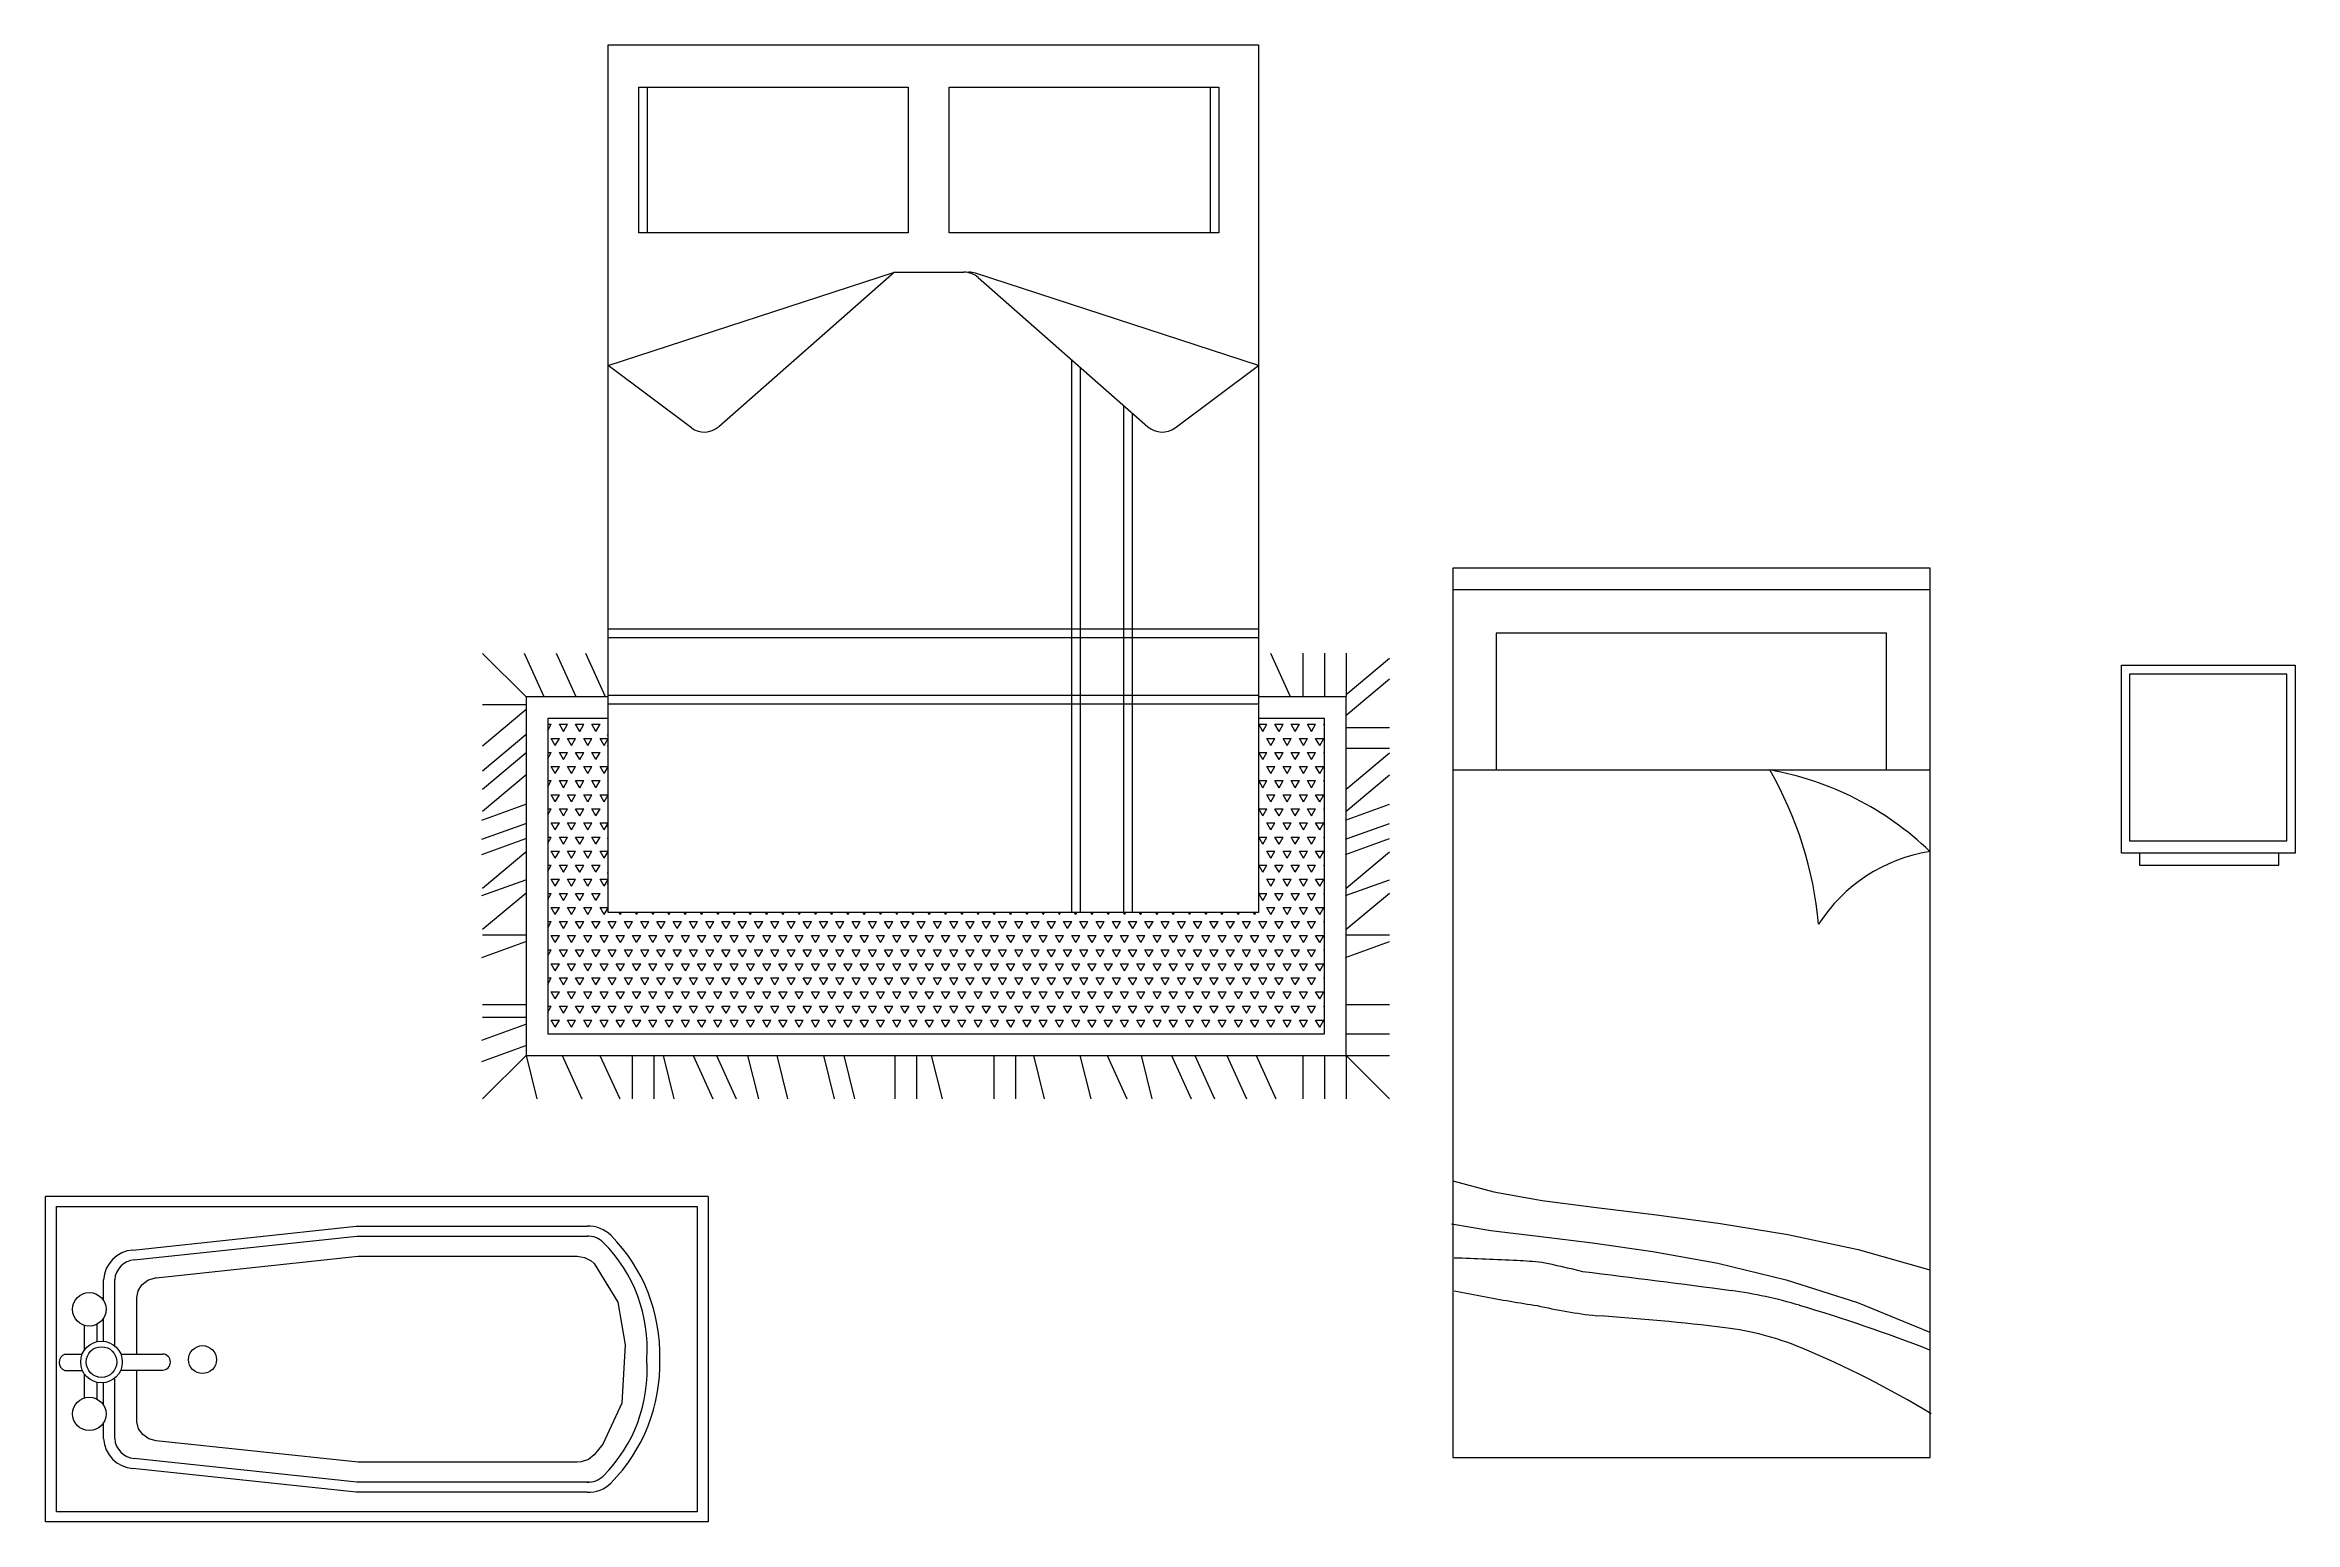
# Model space of a CAD drawing. Header units: inches. Extents: x 0 to 9378, y 0 to 3405.
# Drawn here: x 0 to 5188, y 0 to 3405 of the extents above; entities that cross this region are included whole.
import ezdxf

# ---------------------------------------------------------------- set-up
doc = ezdxf.new("R2010")
doc.units = ezdxf.units.IN
doc.header["$MEASUREMENT"] = 0
doc.styles.get("Standard").update_dxf_attribs({"font": 'arial.ttf'})

# ---------------------------------------------------------------- blocks, each defined once
blk = doc.blocks.new('A$C76B206E9')
for p, q in [((1.5278, 0.75), (0, 0.75)), ((0, 0), (0, 0.75)), ((0.0255, 0.7269), (1.5023, 0.7269)), ((0.0255, 0.0231), (0.0255, 0.7269)), ((1.5023, 0.7269), (1.5023, 0.0231)), ((1.5278, 0.75), (1.5278, 0)), ((0.2016, 0.6267), (0.7161, 0.6818)), ((0.7161, 0.6818), (1.2487, 0.6818)), ((0.2045, 0.6038), (0.7176, 0.6587)), ((0.7176, 0.6587), (1.2487, 0.6587)), ((0.2555, 0.5628), (0.7206, 0.6126)), ((0.7206, 0.6126), (1.2257, 0.6126)), ((1.2257, 0.6126), (1.2431, 0.6098)), ((1.2431, 0.6098), (1.2584, 0.6018)), ((1.2584, 0.6018), (1.2653, 0.5955)), ((1.2653, 0.5955), (1.3198, 0.5064)), ((0.1341, 0.5099), (0.1341, 0.558)), ((0.1596, 0.4055), (0.1596, 0.558)), ((0.2105, 0.5169), (0.2136, 0.5327)), ((0.2136, 0.5327), (0.2224, 0.5466)), ((0.2224, 0.5466), (0.236, 0.5569)), ((0.236, 0.5569), (0.2526, 0.5624)), ((0.2526, 0.5624), (0.2555, 0.5628)), ((0.1341, 0.4162), (0.1341, 0.4702)), ((0.2105, 0.387), (0.2105, 0.5169)), ((1.3198, 0.5064), (1.3369, 0.4085)), ((0.09, 0.3962), (0.09, 0.453)), ((0.1194, 0.4154), (0.1194, 0.456)), ((0.0451, 0.3866), (0.0848, 0.3868)), ((0.1734, 0.387), (0.2697, 0.387)), ((1.3369, 0.4085), (1.3292, 0.2733)), ((0.0449, 0.3488), (0.0854, 0.3487)), ((0.09, 0.286), (0.09, 0.3407)), ((0.1194, 0.2829), (0.1194, 0.3215)), ((0.1341, 0.2688), (0.1341, 0.3207)), ((0.1596, 0.192), (0.1596, 0.3314)), ((0.1734, 0.3499), (0.2697, 0.3499)), ((0.2105, 0.2331), (0.2105, 0.3499)), ((1.3292, 0.2733), (1.2853, 0.1795)), ((0.1341, 0.192), (0.1341, 0.2291)), ((0.2106, 0.2304), (0.2105, 0.2331)), ((0.2147, 0.2148), (0.2106, 0.2304)), ((0.2244, 0.2014), (0.2147, 0.2148)), ((0.2385, 0.1918), (0.2244, 0.2014)), ((0.2555, 0.1872), (0.2385, 0.1918)), ((0.7206, 0.1374), (0.2555, 0.1872)), ((1.2853, 0.1795), (1.2653, 0.1545)), ((0.7161, 0.0682), (0.2016, 0.1233)), ((0.7176, 0.0913), (0.2045, 0.1462)), ((1.2257, 0.1374), (0.7206, 0.1374)), ((1.2354, 0.1383), (1.2257, 0.1374)), ((1.2519, 0.144), (1.2354, 0.1383)), ((1.2653, 0.1545), (1.2519, 0.144)), ((1.2487, 0.0682), (0.7161, 0.0682)), ((1.2487, 0.0913), (0.7176, 0.0913)), ((1.2545, 0.0916), (1.2487, 0.0913)), ((1.5278, 0), (0, 0)), ((1.5023, 0.0231), (0.0255, 0.0231))]:
    blk.add_line(p, q)
for centre, radius in [((0.101, 0.49), 0.0386), ((0.1291, 0.3685), 0.048), ((0.1291, 0.3685), 0.0353), ((0.362, 0.3741), 0.0322), ((0.101, 0.2489), 0.0386)]:
    blk.add_circle(centre, radius)
for centre, radius, start, end in [((1.2513, 0.6065), 0.0753, 45.4346, 91.9768), ((0.2065, 0.5544), 0.0725, 93.9279, 177.189), ((1.2505, 0.6085), 0.0502, 45.4346, 91.9768), ((1.0441, 0.4007), 0.3431, 355.7059, 45.2368), ((1.0216, 0.3837), 0.3953, 358.7325, 44.3771), ((0.2079, 0.5556), 0.0483, 93.9279, 177.189), ((0.0513, 0.3676), 0.0199, 108.0663, 251.1955), ((0.2697, 0.3685), 0.0185, 270, 90), ((1.0441, 0.3493), 0.3431, 314.7632, 4.2941), ((1.0216, 0.3663), 0.3953, 315.6229, 1.2675), ((0.2065, 0.1956), 0.0725, 182.811, 266.0721), ((0.2079, 0.1944), 0.0483, 182.811, 266.0721), ((1.2505, 0.1414), 0.0502, 268.0232, 314.5654), ((1.2513, 0.1435), 0.0753, 268.0232, 314.5654)]:
    blk.add_arc(centre, radius, start, end)
blk = doc.blocks.new('A$C1BD73DC3')
for p, q in [((0.0036, 2.05), (0.0036, 0)), ((1.1036, 2.05), (0.0036, 2.05)), ((1.1036, 0), (1.1036, 2.05)), ((1.1036, 2), (0.0036, 2)), ((1.0036, 1.9), (0.1036, 1.9)), ((0.1036, 1.9), (0.1036, 1.5848)), ((1.0036, 1.5848), (1.0036, 1.9)), ((1.1032, 1.5848), (0.0034, 1.5848)), ((0.0034, 0.6375), (0.0982, 0.612)), ((0.0982, 0.612), (0.2094, 0.5924)), ((0.2094, 0.5924), (0.3349, 0.5759)), ((0.3349, 0.5759), (0.4726, 0.5593)), ((0, 0.5383), (0.0909, 0.5234)), ((0.0909, 0.5234), (0.2003, 0.5099)), ((0.4726, 0.5593), (0.6203, 0.5396)), ((0.6203, 0.5396), (0.7761, 0.5139)), ((0.2003, 0.5099), (0.3256, 0.4948)), ((0.3256, 0.4948), (0.4644, 0.475)), ((0.4644, 0.475), (0.6142, 0.4476)), ((0.7761, 0.5139), (0.9378, 0.4791)), ((0.9378, 0.4791), (1.1032, 0.4323)), ((0.6142, 0.4476), (0.7722, 0.4094)), ((0.7722, 0.4094), (0.9361, 0.3574)), ((0.9361, 0.3574), (1.1032, 0.2886)), ((0.0036, 0), (1.1036, 0))]:
    blk.add_line(p, q)
for centre, radius, start, end in [((0.6123, 0.8896), 0.7058, 45.932, 80.0688), ((-0.0142, 1.1518), 0.8645, 5.1338, 30.0588), ((1.1604, 1.0294), 0.3718, 98.8462, 147.4962), ((-0.2369, -7.181), 7.6445, 87.08769, 88.17293), ((0.091, -0.7365), 1.1917, 84.3388, 87.0877), ((-0.2347, -1.7308), 2.2248, 76.0043, 78.5091), ((-3.0535, -27.296), 27.9264, 82.38927, 83.09622), ((1.207, 6.3563), 6.0913, 258.63651, 259.87031), ((0.5096, -0.6302), 1.0237, 73.3713, 82.3893), ((0.3853, 1.7569), 1.419, 259.8703, 262.4267), ((0.4772, 1.5551), 1.2368, 256.9635, 263.3706), ((-0.0513, -5.4181), 5.7577, 83.18933, 86.15842), ((-0.3398, -3.4743), 3.9918, 68.8081, 73.3713), ((0.5542, -0.3482), 0.6517, 67.3406, 83.1893), ((-0.0821, -1.8724), 2.3034, 58.9298, 67.3406)]:
    blk.add_arc(centre, radius, start, end)
blk = doc.blocks.new('A$C6D2A2628')
for p, q in [((0.291, 2.4297), (1.791, 2.4297)), ((0.291, 0.4297), (0.291, 2.4297)), ((1.791, 2.4297), (1.791, 0.4297)), ((0.3622, 2.3321), (0.9834, 2.3321)), ((0.3622, 1.9967), (0.3622, 2.3321)), ((0.3822, 1.9967), (0.3822, 2.3321)), ((0.9834, 2.3321), (0.9834, 1.9967)), ((1.0779, 2.3321), (1.6991, 2.3321)), ((1.0779, 1.9967), (1.0779, 2.3321)), ((1.6791, 2.3321), (1.6791, 1.9967)), ((1.6991, 2.3321), (1.6991, 1.9967)), ((0.9834, 1.9967), (0.3622, 1.9967)), ((1.6991, 1.9967), (1.0779, 1.9967)), ((0.291, 1.6908), (0.9515, 1.9058)), ((0.9515, 1.9058), (0.5462, 1.5497)), ((0.9515, 1.9058), (1.1116, 1.9058)), ((1.791, 1.6908), (1.138, 1.9034)), ((1.1446, 1.8934), (1.5358, 1.5497)), ((0.4832, 1.5472), (0.291, 1.6908)), ((1.3599, 1.7043), (1.3599, 0.4297)), ((1.3799, 1.6867), (1.3799, 0.4297)), ((1.5987, 1.5472), (1.791, 1.6908)), ((1.4799, 1.5988), (1.4799, 0.4297)), ((1.4999, 1.5812), (1.4999, 0.4297)), ((0.291, 1.0837), (1.791, 1.0837)), ((0.291, 1.0637), (1.791, 1.0637)), ((0.1019, 0.9267), (0.0019, 1.0267)), ((0.0977, 1.0278), (0.1431, 0.9278)), ((0.1716, 1.0278), (0.217, 0.9278)), ((0.2388, 1.0278), (0.2843, 0.9278)), ((1.8187, 1.0278), (1.8641, 0.9278)), ((1.8932, 1.0278), (1.8932, 0.9278)), ((1.9432, 1.0278), (1.9432, 0.9278)), ((1.9932, 1.0278), (1.9932, 0.9278)), ((1.9932, 0.9324), (2.0932, 1.016)), ((1.9932, 0.8849), (2.0932, 0.9685)), ((0.0015, 0.9091), (0.1015, 0.9091)), ((0.0015, 0.8141), (0.1015, 0.8978)), ((0.291, 0.9267), (0.1019, 0.9267)), ((0.1019, 0.9267), (0.1019, 0.1)), ((0.291, 0.9307), (1.791, 0.9307)), ((0.291, 0.9107), (1.791, 0.9107)), ((1.9932, 0.9267), (1.791, 0.9267)), ((1.9932, 0.1), (1.9932, 0.9267)), ((0.0015, 0.7564), (0.1015, 0.84)), ((0.291, 0.8767), (0.1519, 0.8767)), ((0.1519, 0.8767), (0.1519, 0.15)), ((0.1519, 0.8494), (0.1601, 0.8636)), ((0.1519, 0.8636), (0.1601, 0.8636)), ((0.1695, 0.8148), (0.1601, 0.8311)), ((0.1601, 0.8311), (0.1788, 0.8311)), ((0.1695, 0.8148), (0.1788, 0.8311)), ((0.1882, 0.8473), (0.1788, 0.8636)), ((0.1788, 0.8636), (0.1976, 0.8636)), ((0.1882, 0.8473), (0.1976, 0.8636)), ((0.207, 0.8148), (0.1976, 0.8311)), ((0.1976, 0.8311), (0.2163, 0.8311)), ((0.207, 0.8148), (0.2163, 0.8311)), ((0.2257, 0.8473), (0.2163, 0.8636)), ((0.2163, 0.8636), (0.2351, 0.8636)), ((0.2257, 0.8473), (0.2351, 0.8636)), ((0.2445, 0.8148), (0.2351, 0.8311)), ((0.2351, 0.8311), (0.2538, 0.8311)), ((0.2445, 0.8148), (0.2538, 0.8311)), ((0.2632, 0.8473), (0.2538, 0.8636)), ((0.2538, 0.8636), (0.2726, 0.8636)), ((0.2632, 0.8473), (0.2726, 0.8636)), ((0.282, 0.8148), (0.2726, 0.8311)), ((0.2726, 0.8311), (0.291, 0.8311)), ((0.282, 0.8148), (0.291, 0.8305)), ((0.291, 0.8376), (0.2893, 0.8393)), ((1.9432, 0.8767), (1.791, 0.8767)), ((1.791, 0.8305), (1.7913, 0.8311)), ((1.791, 0.8311), (1.7913, 0.8311)), ((1.8007, 0.8473), (1.7913, 0.8636)), ((1.7913, 0.8636), (1.8101, 0.8636)), ((1.8007, 0.8473), (1.8101, 0.8636)), ((1.8195, 0.8148), (1.8101, 0.8311)), ((1.8101, 0.8311), (1.8288, 0.8311)), ((1.8195, 0.8148), (1.8288, 0.8311)), ((1.8382, 0.8473), (1.8288, 0.8636)), ((1.8288, 0.8636), (1.8476, 0.8636)), ((1.8382, 0.8473), (1.8476, 0.8636)), ((1.857, 0.8148), (1.8476, 0.8311)), ((1.8476, 0.8311), (1.8663, 0.8311)), ((1.857, 0.8148), (1.8663, 0.8311)), ((1.8757, 0.8473), (1.8663, 0.8636)), ((1.8663, 0.8636), (1.8851, 0.8636)), ((1.8757, 0.8473), (1.8851, 0.8636)), ((1.8945, 0.8148), (1.8851, 0.8311)), ((1.8851, 0.8311), (1.9038, 0.8311)), ((1.8945, 0.8148), (1.9038, 0.8311)), ((1.9132, 0.8473), (1.9038, 0.8636)), ((1.9038, 0.8636), (1.9226, 0.8636)), ((1.9132, 0.8473), (1.9226, 0.8636)), ((1.932, 0.8148), (1.9226, 0.8311)), ((1.9226, 0.8311), (1.9413, 0.8311)), ((1.932, 0.8148), (1.9413, 0.8311)), ((1.9432, 0.8604), (1.9413, 0.8636)), ((1.9413, 0.8636), (1.9432, 0.8636)), ((1.9432, 0.15), (1.9432, 0.8767)), ((1.9932, 0.8564), (2.0932, 0.8564)), ((0.0015, 0.7139), (0.1015, 0.7975)), ((0.1519, 0.7844), (0.1601, 0.7986)), ((0.1519, 0.7986), (0.1601, 0.7986)), ((0.1882, 0.7824), (0.1788, 0.7986)), ((0.1788, 0.7986), (0.1976, 0.7986)), ((0.1882, 0.7824), (0.1976, 0.7986)), ((0.2257, 0.7824), (0.2163, 0.7986)), ((0.2163, 0.7986), (0.2351, 0.7986)), ((0.2257, 0.7824), (0.2351, 0.7986)), ((0.2632, 0.7824), (0.2538, 0.7986)), ((0.2538, 0.7986), (0.2726, 0.7986)), ((0.2632, 0.7824), (0.2726, 0.7986)), ((0.291, 0.8144), (0.2893, 0.8128)), ((1.8007, 0.7824), (1.7913, 0.7986)), ((1.7913, 0.7986), (1.8101, 0.7986)), ((1.8007, 0.7824), (1.8101, 0.7986)), ((1.8382, 0.7824), (1.8288, 0.7986)), ((1.8288, 0.7986), (1.8476, 0.7986)), ((1.8382, 0.7824), (1.8476, 0.7986)), ((1.8757, 0.7824), (1.8663, 0.7986)), ((1.8663, 0.7986), (1.8851, 0.7986)), ((1.8757, 0.7824), (1.8851, 0.7986)), ((1.9132, 0.7824), (1.9038, 0.7986)), ((1.9038, 0.7986), (1.9226, 0.7986)), ((1.9132, 0.7824), (1.9226, 0.7986)), ((1.9432, 0.7955), (1.9413, 0.7986)), ((1.9413, 0.7986), (1.9432, 0.7986)), ((1.9932, 0.8089), (2.0932, 0.8089)), ((1.9932, 0.7139), (2.0932, 0.7975)), ((0.0015, 0.6633), (0.1015, 0.7469)), ((0.1519, 0.7195), (0.1601, 0.7337)), ((0.1519, 0.7337), (0.1601, 0.7337)), ((0.1695, 0.7499), (0.1601, 0.7661)), ((0.1601, 0.7661), (0.1788, 0.7661)), ((0.1695, 0.7499), (0.1788, 0.7661)), ((0.1882, 0.7174), (0.1788, 0.7337)), ((0.1788, 0.7337), (0.1976, 0.7337)), ((0.1882, 0.7174), (0.1976, 0.7337)), ((0.207, 0.7499), (0.1976, 0.7661)), ((0.1976, 0.7661), (0.2163, 0.7661)), ((0.207, 0.7499), (0.2163, 0.7661)), ((0.2257, 0.7174), (0.2163, 0.7337)), ((0.2163, 0.7337), (0.2351, 0.7337)), ((0.2257, 0.7174), (0.2351, 0.7337)), ((0.2445, 0.7499), (0.2351, 0.7661)), ((0.2351, 0.7661), (0.2538, 0.7661)), ((0.2445, 0.7499), (0.2538, 0.7661)), ((0.2632, 0.7174), (0.2538, 0.7337)), ((0.2538, 0.7337), (0.2726, 0.7337)), ((0.2632, 0.7174), (0.2726, 0.7337)), ((0.282, 0.7499), (0.2726, 0.7661)), ((0.2726, 0.7661), (0.291, 0.7661)), ((0.282, 0.7499), (0.291, 0.7655)), ((1.791, 0.7655), (1.7913, 0.7661)), ((1.791, 0.7661), (1.7913, 0.7661)), ((1.8007, 0.7174), (1.7913, 0.7337)), ((1.7913, 0.7337), (1.8101, 0.7337)), ((1.8007, 0.7174), (1.8101, 0.7337)), ((1.8195, 0.7499), (1.8101, 0.7661)), ((1.8101, 0.7661), (1.8288, 0.7661)), ((1.8195, 0.7499), (1.8288, 0.7661)), ((1.8382, 0.7174), (1.8288, 0.7337)), ((1.8288, 0.7337), (1.8476, 0.7337)), ((1.8382, 0.7174), (1.8476, 0.7337)), ((1.857, 0.7499), (1.8476, 0.7661)), ((1.8476, 0.7661), (1.8663, 0.7661)), ((1.857, 0.7499), (1.8663, 0.7661)), ((1.8757, 0.7174), (1.8663, 0.7337)), ((1.8663, 0.7337), (1.8851, 0.7337)), ((1.8757, 0.7174), (1.8851, 0.7337)), ((1.8945, 0.7499), (1.8851, 0.7661)), ((1.8851, 0.7661), (1.9038, 0.7661)), ((1.8945, 0.7499), (1.9038, 0.7661)), ((1.9132, 0.7174), (1.9038, 0.7337)), ((1.9038, 0.7337), (1.9226, 0.7337)), ((1.9132, 0.7174), (1.9226, 0.7337)), ((1.932, 0.7499), (1.9226, 0.7661)), ((1.9226, 0.7661), (1.9413, 0.7661)), ((1.932, 0.7499), (1.9413, 0.7661)), ((1.9432, 0.7305), (1.9413, 0.7337)), ((1.9413, 0.7337), (1.9432, 0.7337)), ((1.9932, 0.6633), (2.0932, 0.7469)), ((0, 0.6428), (0.1015, 0.6794)), ((0.1695, 0.6849), (0.1601, 0.7012)), ((0.1601, 0.7012), (0.1788, 0.7012)), ((0.1695, 0.6849), (0.1788, 0.7012)), ((0.207, 0.6849), (0.1976, 0.7012)), ((0.1976, 0.7012), (0.2163, 0.7012)), ((0.207, 0.6849), (0.2163, 0.7012)), ((0.2445, 0.6849), (0.2351, 0.7012)), ((0.2351, 0.7012), (0.2538, 0.7012)), ((0.2445, 0.6849), (0.2538, 0.7012)), ((0.282, 0.6849), (0.2726, 0.7012)), ((0.2726, 0.7012), (0.291, 0.7012)), ((0.282, 0.6849), (0.291, 0.7006)), ((1.791, 0.7006), (1.7913, 0.7012)), ((1.791, 0.7012), (1.7913, 0.7012)), ((1.8195, 0.6849), (1.8101, 0.7012)), ((1.8101, 0.7012), (1.8288, 0.7012)), ((1.8195, 0.6849), (1.8288, 0.7012)), ((1.857, 0.6849), (1.8476, 0.7012)), ((1.8476, 0.7012), (1.8663, 0.7012)), ((1.857, 0.6849), (1.8663, 0.7012)), ((1.8945, 0.6849), (1.8851, 0.7012)), ((1.8851, 0.7012), (1.9038, 0.7012)), ((1.8945, 0.6849), (1.9038, 0.7012)), ((1.932, 0.6849), (1.9226, 0.7012)), ((1.9226, 0.7012), (1.9413, 0.7012)), ((1.932, 0.6849), (1.9413, 0.7012)), ((1.9917, 0.6428), (2.0932, 0.6794)), ((0, 0.5984), (0.1015, 0.6351)), ((0.1519, 0.6545), (0.1601, 0.6687)), ((0.1519, 0.6687), (0.1601, 0.6687)), ((0.1695, 0.62), (0.1601, 0.6362)), ((0.1601, 0.6362), (0.1788, 0.6362)), ((0.1695, 0.62), (0.1788, 0.6362)), ((0.1882, 0.6525), (0.1788, 0.6687)), ((0.1788, 0.6687), (0.1976, 0.6687)), ((0.1882, 0.6525), (0.1976, 0.6687)), ((0.207, 0.62), (0.1976, 0.6362)), ((0.1976, 0.6362), (0.2163, 0.6362)), ((0.207, 0.62), (0.2163, 0.6362)), ((0.2257, 0.6525), (0.2163, 0.6687)), ((0.2163, 0.6687), (0.2351, 0.6687)), ((0.2257, 0.6525), (0.2351, 0.6687)), ((0.2445, 0.62), (0.2351, 0.6362)), ((0.2351, 0.6362), (0.2538, 0.6362)), ((0.2445, 0.62), (0.2538, 0.6362)), ((0.2632, 0.6525), (0.2538, 0.6687)), ((0.2538, 0.6687), (0.2726, 0.6687)), ((0.2632, 0.6525), (0.2726, 0.6687)), ((0.282, 0.62), (0.2726, 0.6362)), ((0.2726, 0.6362), (0.291, 0.6362)), ((0.282, 0.62), (0.291, 0.6356)), ((0.291, 0.6255), (0.2893, 0.6271)), ((1.791, 0.6356), (1.7913, 0.6362)), ((1.791, 0.6362), (1.7913, 0.6362)), ((1.8007, 0.6525), (1.7913, 0.6687)), ((1.7913, 0.6687), (1.8101, 0.6687)), ((1.8007, 0.6525), (1.8101, 0.6687)), ((1.8195, 0.62), (1.8101, 0.6362)), ((1.8101, 0.6362), (1.8288, 0.6362)), ((1.8195, 0.62), (1.8288, 0.6362)), ((1.8382, 0.6525), (1.8288, 0.6687)), ((1.8288, 0.6687), (1.8476, 0.6687)), ((1.8382, 0.6525), (1.8476, 0.6687)), ((1.857, 0.62), (1.8476, 0.6362)), ((1.8476, 0.6362), (1.8663, 0.6362)), ((1.857, 0.62), (1.8663, 0.6362)), ((1.8757, 0.6525), (1.8663, 0.6687)), ((1.8663, 0.6687), (1.8851, 0.6687)), ((1.8757, 0.6525), (1.8851, 0.6687)), ((1.8945, 0.62), (1.8851, 0.6362)), ((1.8851, 0.6362), (1.9038, 0.6362)), ((1.8945, 0.62), (1.9038, 0.6362)), ((1.9132, 0.6525), (1.9038, 0.6687)), ((1.9038, 0.6687), (1.9226, 0.6687)), ((1.9132, 0.6525), (1.9226, 0.6687)), ((1.932, 0.62), (1.9226, 0.6362)), ((1.9226, 0.6362), (1.9413, 0.6362)), ((1.932, 0.62), (1.9413, 0.6362)), ((1.9432, 0.6655), (1.9413, 0.6687)), ((1.9413, 0.6687), (1.9432, 0.6687)), ((1.9917, 0.5984), (2.0932, 0.6351)), ((0, 0.5636), (0.1015, 0.6003)), ((0.1519, 0.5896), (0.1601, 0.6037)), ((0.1519, 0.6037), (0.1601, 0.6037)), ((0.1695, 0.555), (0.1601, 0.5713)), ((0.1601, 0.5713), (0.1788, 0.5713)), ((0.1695, 0.555), (0.1788, 0.5713)), ((0.1882, 0.5875), (0.1788, 0.6037)), ((0.1788, 0.6037), (0.1976, 0.6037)), ((0.1882, 0.5875), (0.1976, 0.6037)), ((0.207, 0.555), (0.1976, 0.5713)), ((0.1976, 0.5713), (0.2163, 0.5713)), ((0.207, 0.555), (0.2163, 0.5713)), ((0.2257, 0.5875), (0.2163, 0.6037)), ((0.2163, 0.6037), (0.2351, 0.6037)), ((0.2257, 0.5875), (0.2351, 0.6037)), ((0.2445, 0.555), (0.2351, 0.5713)), ((0.2351, 0.5713), (0.2538, 0.5713)), ((0.2445, 0.555), (0.2538, 0.5713)), ((0.2632, 0.5875), (0.2538, 0.6037)), ((0.2538, 0.6037), (0.2726, 0.6037)), ((0.2632, 0.5875), (0.2726, 0.6037)), ((0.282, 0.555), (0.2726, 0.5713)), ((0.2726, 0.5713), (0.291, 0.5713)), ((0.282, 0.555), (0.291, 0.5707)), ((0.291, 0.6023), (0.2893, 0.6006)), ((1.791, 0.5707), (1.7913, 0.5713)), ((1.791, 0.5713), (1.7913, 0.5713)), ((1.8007, 0.5875), (1.7913, 0.6037)), ((1.7913, 0.6037), (1.8101, 0.6037)), ((1.8007, 0.5875), (1.8101, 0.6037)), ((1.8195, 0.555), (1.8101, 0.5713)), ((1.8101, 0.5713), (1.8288, 0.5713)), ((1.8195, 0.555), (1.8288, 0.5713)), ((1.8382, 0.5875), (1.8288, 0.6037)), ((1.8288, 0.6037), (1.8476, 0.6037)), ((1.8382, 0.5875), (1.8476, 0.6037)), ((1.857, 0.555), (1.8476, 0.5713)), ((1.8476, 0.5713), (1.8663, 0.5713)), ((1.857, 0.555), (1.8663, 0.5713)), ((1.8757, 0.5875), (1.8663, 0.6037)), ((1.8663, 0.6037), (1.8851, 0.6037)), ((1.8757, 0.5875), (1.8851, 0.6037)), ((1.8945, 0.555), (1.8851, 0.5713)), ((1.8851, 0.5713), (1.9038, 0.5713)), ((1.8945, 0.555), (1.9038, 0.5713)), ((1.9132, 0.5875), (1.9038, 0.6037)), ((1.9038, 0.6037), (1.9226, 0.6037)), ((1.9132, 0.5875), (1.9226, 0.6037)), ((1.932, 0.555), (1.9226, 0.5713)), ((1.9226, 0.5713), (1.9413, 0.5713)), ((1.932, 0.555), (1.9413, 0.5713)), ((1.9432, 0.6006), (1.9413, 0.6037)), ((1.9413, 0.6037), (1.9432, 0.6037)), ((1.9917, 0.5636), (2.0932, 0.6003)), ((0.0015, 0.4859), (0.1015, 0.5695)), ((0.1519, 0.5246), (0.1601, 0.5388)), ((0.1519, 0.5388), (0.1601, 0.5388)), ((0.1882, 0.5226), (0.1788, 0.5388)), ((0.1788, 0.5388), (0.1976, 0.5388)), ((0.1882, 0.5226), (0.1976, 0.5388)), ((0.2257, 0.5226), (0.2163, 0.5388)), ((0.2163, 0.5388), (0.2351, 0.5388)), ((0.2257, 0.5226), (0.2351, 0.5388)), ((0.2632, 0.5226), (0.2538, 0.5388)), ((0.2538, 0.5388), (0.2726, 0.5388)), ((0.2632, 0.5226), (0.2726, 0.5388)), ((0.291, 0.5194), (0.2893, 0.5211)), ((1.8007, 0.5226), (1.7913, 0.5388)), ((1.7913, 0.5388), (1.8101, 0.5388)), ((1.8007, 0.5226), (1.8101, 0.5388)), ((1.8382, 0.5226), (1.8288, 0.5388)), ((1.8288, 0.5388), (1.8476, 0.5388)), ((1.8382, 0.5226), (1.8476, 0.5388)), ((1.8757, 0.5226), (1.8663, 0.5388)), ((1.8663, 0.5388), (1.8851, 0.5388)), ((1.8757, 0.5226), (1.8851, 0.5388)), ((1.9132, 0.5226), (1.9038, 0.5388)), ((1.9038, 0.5388), (1.9226, 0.5388)), ((1.9132, 0.5226), (1.9226, 0.5388)), ((1.9432, 0.5356), (1.9413, 0.5388)), ((1.9413, 0.5388), (1.9432, 0.5388)), ((1.9932, 0.4859), (2.0932, 0.5695)), ((0, 0.4686), (0.1015, 0.5053)), ((0.0015, 0.3909), (0.1015, 0.4745)), ((0.1519, 0.4597), (0.1601, 0.4738)), ((0.1519, 0.4738), (0.1601, 0.4738)), ((0.1695, 0.4901), (0.1601, 0.5063)), ((0.1601, 0.5063), (0.1788, 0.5063)), ((0.1695, 0.4901), (0.1788, 0.5063)), ((0.1882, 0.4576), (0.1788, 0.4738)), ((0.1788, 0.4738), (0.1976, 0.4738)), ((0.1882, 0.4576), (0.1976, 0.4738)), ((0.207, 0.4901), (0.1976, 0.5063)), ((0.1976, 0.5063), (0.2163, 0.5063)), ((0.207, 0.4901), (0.2163, 0.5063)), ((0.2257, 0.4576), (0.2163, 0.4738)), ((0.2163, 0.4738), (0.2351, 0.4738)), ((0.2257, 0.4576), (0.2351, 0.4738)), ((0.2445, 0.4901), (0.2351, 0.5063)), ((0.2351, 0.5063), (0.2538, 0.5063)), ((0.2445, 0.4901), (0.2538, 0.5063)), ((0.2632, 0.4576), (0.2538, 0.4738)), ((0.2538, 0.4738), (0.2726, 0.4738)), ((0.2632, 0.4576), (0.2726, 0.4738)), ((0.282, 0.4901), (0.2726, 0.5063)), ((0.2726, 0.5063), (0.291, 0.5063)), ((0.282, 0.4901), (0.291, 0.5057)), ((0.291, 0.4962), (0.2893, 0.4946)), ((1.791, 0.5057), (1.7913, 0.5063)), ((1.791, 0.5063), (1.7913, 0.5063)), ((1.8007, 0.4576), (1.7913, 0.4738)), ((1.7913, 0.4738), (1.8101, 0.4738)), ((1.8007, 0.4576), (1.8101, 0.4738)), ((1.8195, 0.4901), (1.8101, 0.5063)), ((1.8101, 0.5063), (1.8288, 0.5063)), ((1.8195, 0.4901), (1.8288, 0.5063)), ((1.8382, 0.4576), (1.8288, 0.4738)), ((1.8288, 0.4738), (1.8476, 0.4738)), ((1.8382, 0.4576), (1.8476, 0.4738)), ((1.857, 0.4901), (1.8476, 0.5063)), ((1.8476, 0.5063), (1.8663, 0.5063)), ((1.857, 0.4901), (1.8663, 0.5063)), ((1.8757, 0.4576), (1.8663, 0.4738)), ((1.8663, 0.4738), (1.8851, 0.4738)), ((1.8757, 0.4576), (1.8851, 0.4738)), ((1.8945, 0.4901), (1.8851, 0.5063)), ((1.8851, 0.5063), (1.9038, 0.5063)), ((1.8945, 0.4901), (1.9038, 0.5063)), ((1.9132, 0.4576), (1.9038, 0.4738)), ((1.9038, 0.4738), (1.9226, 0.4738)), ((1.9132, 0.4576), (1.9226, 0.4738)), ((1.932, 0.4901), (1.9226, 0.5063)), ((1.9226, 0.5063), (1.9413, 0.5063)), ((1.932, 0.4901), (1.9413, 0.5063)), ((1.9432, 0.4707), (1.9413, 0.4738)), ((1.9413, 0.4738), (1.9432, 0.4738)), ((1.9917, 0.4686), (2.0932, 0.5053)), ((1.9932, 0.3909), (2.0932, 0.4745)), ((0.1695, 0.4251), (0.1601, 0.4414)), ((0.1601, 0.4414), (0.1788, 0.4414)), ((0.1695, 0.4251), (0.1788, 0.4414)), ((0.207, 0.4251), (0.1976, 0.4414)), ((0.1976, 0.4414), (0.2163, 0.4414)), ((0.207, 0.4251), (0.2163, 0.4414)), ((0.2445, 0.4251), (0.2351, 0.4414)), ((0.2351, 0.4414), (0.2538, 0.4414)), ((0.2445, 0.4251), (0.2538, 0.4414)), ((0.282, 0.4251), (0.2726, 0.4414)), ((0.2726, 0.4414), (0.291, 0.4414)), ((0.282, 0.4251), (0.291, 0.4408)), ((1.791, 0.4297), (0.291, 0.4297)), ((0.3195, 0.4251), (0.3168, 0.4297)), ((0.3195, 0.4251), (0.3221, 0.4297)), ((0.357, 0.4251), (0.3543, 0.4297)), ((0.357, 0.4251), (0.3596, 0.4297)), ((0.3945, 0.4251), (0.3918, 0.4297)), ((0.3945, 0.4251), (0.3971, 0.4297)), ((0.432, 0.4251), (0.4293, 0.4297)), ((0.432, 0.4251), (0.4346, 0.4297)), ((0.4695, 0.4251), (0.4668, 0.4297)), ((0.4695, 0.4251), (0.4721, 0.4297)), ((0.507, 0.4251), (0.5043, 0.4297)), ((0.507, 0.4251), (0.5096, 0.4297)), ((0.5445, 0.4251), (0.5418, 0.4297)), ((0.5445, 0.4251), (0.5471, 0.4297)), ((0.582, 0.4251), (0.5793, 0.4297)), ((0.582, 0.4251), (0.5846, 0.4297)), ((0.6195, 0.4251), (0.6168, 0.4297)), ((0.6195, 0.4251), (0.6221, 0.4297)), ((0.657, 0.4251), (0.6543, 0.4297)), ((0.657, 0.4251), (0.6596, 0.4297)), ((0.6945, 0.4251), (0.6918, 0.4297)), ((0.6945, 0.4251), (0.6971, 0.4297)), ((0.732, 0.4251), (0.7293, 0.4297)), ((0.732, 0.4251), (0.7346, 0.4297)), ((0.7695, 0.4251), (0.7668, 0.4297)), ((0.7695, 0.4251), (0.7721, 0.4297)), ((0.807, 0.4251), (0.8043, 0.4297)), ((0.807, 0.4251), (0.8096, 0.4297)), ((0.8445, 0.4251), (0.8418, 0.4297)), ((0.8445, 0.4251), (0.8471, 0.4297)), ((0.882, 0.4251), (0.8793, 0.4297)), ((0.882, 0.4251), (0.8846, 0.4297)), ((0.9195, 0.4251), (0.9168, 0.4297)), ((0.9195, 0.4251), (0.9221, 0.4297)), ((0.957, 0.4251), (0.9543, 0.4297)), ((0.957, 0.4251), (0.9596, 0.4297)), ((0.9945, 0.4251), (0.9918, 0.4297)), ((0.9945, 0.4251), (0.9971, 0.4297)), ((1.032, 0.4251), (1.0293, 0.4297)), ((1.032, 0.4251), (1.0346, 0.4297)), ((1.0695, 0.4251), (1.0668, 0.4297)), ((1.0695, 0.4251), (1.0721, 0.4297)), ((1.107, 0.4251), (1.1043, 0.4297)), ((1.107, 0.4251), (1.1096, 0.4297)), ((1.1445, 0.4251), (1.1418, 0.4297)), ((1.1445, 0.4251), (1.1471, 0.4297)), ((1.182, 0.4251), (1.1793, 0.4297)), ((1.182, 0.4251), (1.1846, 0.4297)), ((1.2195, 0.4251), (1.2168, 0.4297)), ((1.2195, 0.4251), (1.2221, 0.4297)), ((1.257, 0.4251), (1.2543, 0.4297)), ((1.257, 0.4251), (1.2596, 0.4297)), ((1.2945, 0.4251), (1.2918, 0.4297)), ((1.2945, 0.4251), (1.2971, 0.4297)), ((1.332, 0.4251), (1.3293, 0.4297)), ((1.332, 0.4251), (1.3346, 0.4297)), ((1.3695, 0.4251), (1.3668, 0.4297)), ((1.3695, 0.4251), (1.3721, 0.4297)), ((1.407, 0.4251), (1.4043, 0.4297)), ((1.407, 0.4251), (1.4096, 0.4297)), ((1.4445, 0.4251), (1.4418, 0.4297)), ((1.4445, 0.4251), (1.4471, 0.4297)), ((1.482, 0.4251), (1.4793, 0.4297)), ((1.482, 0.4251), (1.4846, 0.4297)), ((1.5195, 0.4251), (1.5168, 0.4297)), ((1.5195, 0.4251), (1.5221, 0.4297)), ((1.557, 0.4251), (1.5543, 0.4297)), ((1.557, 0.4251), (1.5596, 0.4297)), ((1.5945, 0.4251), (1.5918, 0.4297)), ((1.5945, 0.4251), (1.5971, 0.4297)), ((1.632, 0.4251), (1.6293, 0.4297)), ((1.632, 0.4251), (1.6346, 0.4297)), ((1.6695, 0.4251), (1.6668, 0.4297)), ((1.6695, 0.4251), (1.6721, 0.4297)), ((1.707, 0.4251), (1.7043, 0.4297)), ((1.707, 0.4251), (1.7096, 0.4297)), ((1.7445, 0.4251), (1.7418, 0.4297)), ((1.7445, 0.4251), (1.7471, 0.4297)), ((1.782, 0.4251), (1.7793, 0.4297)), ((1.782, 0.4251), (1.7846, 0.4297)), ((1.791, 0.4408), (1.7913, 0.4414)), ((1.791, 0.4414), (1.7913, 0.4414)), ((1.8195, 0.4251), (1.8101, 0.4414)), ((1.8101, 0.4414), (1.8288, 0.4414)), ((1.8195, 0.4251), (1.8288, 0.4414)), ((1.857, 0.4251), (1.8476, 0.4414)), ((1.8476, 0.4414), (1.8663, 0.4414)), ((1.857, 0.4251), (1.8663, 0.4414)), ((1.8945, 0.4251), (1.8851, 0.4414)), ((1.8851, 0.4414), (1.9038, 0.4414)), ((1.8945, 0.4251), (1.9038, 0.4414)), ((1.932, 0.4251), (1.9226, 0.4414)), ((1.9226, 0.4414), (1.9413, 0.4414)), ((1.932, 0.4251), (1.9413, 0.4414)), ((0.0015, 0.3783), (0.1015, 0.3783)), ((0.1519, 0.3947), (0.1601, 0.4089)), ((0.1519, 0.4089), (0.1601, 0.4089)), ((0.1695, 0.3602), (0.1601, 0.3764)), ((0.1601, 0.3764), (0.1788, 0.3764)), ((0.1695, 0.3602), (0.1788, 0.3764)), ((0.1882, 0.3927), (0.1788, 0.4089)), ((0.1788, 0.4089), (0.1976, 0.4089)), ((0.1882, 0.3927), (0.1976, 0.4089)), ((0.207, 0.3602), (0.1976, 0.3764)), ((0.1976, 0.3764), (0.2163, 0.3764)), ((0.207, 0.3602), (0.2163, 0.3764)), ((0.2257, 0.3927), (0.2163, 0.4089)), ((0.2163, 0.4089), (0.2351, 0.4089)), ((0.2257, 0.3927), (0.2351, 0.4089)), ((0.2445, 0.3602), (0.2351, 0.3764)), ((0.2351, 0.3764), (0.2538, 0.3764)), ((0.2445, 0.3602), (0.2538, 0.3764)), ((0.2632, 0.3927), (0.2538, 0.4089)), ((0.2538, 0.4089), (0.2726, 0.4089)), ((0.2632, 0.3927), (0.2726, 0.4089)), ((0.282, 0.3602), (0.2726, 0.3764)), ((0.2726, 0.3764), (0.2913, 0.3764)), ((0.282, 0.3602), (0.2913, 0.3764)), ((0.3007, 0.3927), (0.2913, 0.4089)), ((0.2913, 0.4089), (0.3101, 0.4089)), ((0.3007, 0.3927), (0.3101, 0.4089)), ((0.3195, 0.3602), (0.3101, 0.3764)), ((0.3101, 0.3764), (0.3288, 0.3764)), ((0.3195, 0.3602), (0.3288, 0.3764)), ((0.3382, 0.3927), (0.3288, 0.4089)), ((0.3288, 0.4089), (0.3476, 0.4089)), ((0.3382, 0.3927), (0.3476, 0.4089)), ((0.357, 0.3602), (0.3476, 0.3764)), ((0.3476, 0.3764), (0.3663, 0.3764)), ((0.357, 0.3602), (0.3663, 0.3764)), ((0.3757, 0.3927), (0.3663, 0.4089)), ((0.3663, 0.4089), (0.3851, 0.4089)), ((0.3757, 0.3927), (0.3851, 0.4089)), ((0.3945, 0.3602), (0.3851, 0.3764)), ((0.3851, 0.3764), (0.4038, 0.3764)), ((0.3945, 0.3602), (0.4038, 0.3764)), ((0.4132, 0.3927), (0.4038, 0.4089)), ((0.4038, 0.4089), (0.4226, 0.4089)), ((0.4132, 0.3927), (0.4226, 0.4089)), ((0.432, 0.3602), (0.4226, 0.3764)), ((0.4226, 0.3764), (0.4413, 0.3764)), ((0.432, 0.3602), (0.4413, 0.3764)), ((0.4507, 0.3927), (0.4413, 0.4089)), ((0.4413, 0.4089), (0.4601, 0.4089)), ((0.4507, 0.3927), (0.4601, 0.4089)), ((0.4695, 0.3602), (0.4601, 0.3764)), ((0.4601, 0.3764), (0.4788, 0.3764)), ((0.4695, 0.3602), (0.4788, 0.3764)), ((0.4882, 0.3927), (0.4788, 0.4089)), ((0.4788, 0.4089), (0.4976, 0.4089)), ((0.4882, 0.3927), (0.4976, 0.4089)), ((0.507, 0.3602), (0.4976, 0.3764)), ((0.4976, 0.3764), (0.5163, 0.3764)), ((0.507, 0.3602), (0.5163, 0.3764)), ((0.5257, 0.3927), (0.5163, 0.4089)), ((0.5163, 0.4089), (0.5351, 0.4089)), ((0.5257, 0.3927), (0.5351, 0.4089)), ((0.5445, 0.3602), (0.5351, 0.3764)), ((0.5351, 0.3764), (0.5538, 0.3764)), ((0.5445, 0.3602), (0.5538, 0.3764)), ((0.5632, 0.3927), (0.5538, 0.4089)), ((0.5538, 0.4089), (0.5726, 0.4089)), ((0.5632, 0.3927), (0.5726, 0.4089)), ((0.582, 0.3602), (0.5726, 0.3764)), ((0.5726, 0.3764), (0.5913, 0.3764)), ((0.582, 0.3602), (0.5913, 0.3764)), ((0.6007, 0.3927), (0.5913, 0.4089)), ((0.5913, 0.4089), (0.6101, 0.4089)), ((0.6007, 0.3927), (0.6101, 0.4089)), ((0.6195, 0.3602), (0.6101, 0.3764)), ((0.6101, 0.3764), (0.6288, 0.3764)), ((0.6195, 0.3602), (0.6288, 0.3764)), ((0.6382, 0.3927), (0.6288, 0.4089)), ((0.6288, 0.4089), (0.6476, 0.4089)), ((0.6382, 0.3927), (0.6476, 0.4089)), ((0.657, 0.3602), (0.6476, 0.3764)), ((0.6476, 0.3764), (0.6663, 0.3764)), ((0.657, 0.3602), (0.6663, 0.3764)), ((0.6757, 0.3927), (0.6663, 0.4089)), ((0.6663, 0.4089), (0.6851, 0.4089)), ((0.6757, 0.3927), (0.6851, 0.4089)), ((0.6945, 0.3602), (0.6851, 0.3764)), ((0.6851, 0.3764), (0.7038, 0.3764)), ((0.6945, 0.3602), (0.7038, 0.3764)), ((0.7132, 0.3927), (0.7038, 0.4089)), ((0.7038, 0.4089), (0.7226, 0.4089)), ((0.7132, 0.3927), (0.7226, 0.4089)), ((0.732, 0.3602), (0.7226, 0.3764)), ((0.7226, 0.3764), (0.7413, 0.3764)), ((0.732, 0.3602), (0.7413, 0.3764)), ((0.7507, 0.3927), (0.7413, 0.4089)), ((0.7413, 0.4089), (0.7601, 0.4089)), ((0.7507, 0.3927), (0.7601, 0.4089)), ((0.7695, 0.3602), (0.7601, 0.3764)), ((0.7601, 0.3764), (0.7788, 0.3764)), ((0.7695, 0.3602), (0.7788, 0.3764)), ((0.7882, 0.3927), (0.7788, 0.4089)), ((0.7788, 0.4089), (0.7976, 0.4089)), ((0.7882, 0.3927), (0.7976, 0.4089)), ((0.807, 0.3602), (0.7976, 0.3764)), ((0.7976, 0.3764), (0.8163, 0.3764)), ((0.807, 0.3602), (0.8163, 0.3764)), ((0.8257, 0.3927), (0.8163, 0.4089)), ((0.8163, 0.4089), (0.8351, 0.4089)), ((0.8257, 0.3927), (0.8351, 0.4089)), ((0.8445, 0.3602), (0.8351, 0.3764)), ((0.8351, 0.3764), (0.8538, 0.3764)), ((0.8445, 0.3602), (0.8538, 0.3764)), ((0.8632, 0.3927), (0.8538, 0.4089)), ((0.8538, 0.4089), (0.8726, 0.4089)), ((0.8632, 0.3927), (0.8726, 0.4089)), ((0.882, 0.3602), (0.8726, 0.3764)), ((0.8726, 0.3764), (0.8913, 0.3764)), ((0.882, 0.3602), (0.8913, 0.3764)), ((0.9007, 0.3927), (0.8913, 0.4089)), ((0.8913, 0.4089), (0.9101, 0.4089)), ((0.9007, 0.3927), (0.9101, 0.4089)), ((0.9195, 0.3602), (0.9101, 0.3764)), ((0.9101, 0.3764), (0.9288, 0.3764)), ((0.9195, 0.3602), (0.9288, 0.3764)), ((0.9382, 0.3927), (0.9288, 0.4089)), ((0.9288, 0.4089), (0.9476, 0.4089)), ((0.9382, 0.3927), (0.9476, 0.4089)), ((0.957, 0.3602), (0.9476, 0.3764)), ((0.9476, 0.3764), (0.9663, 0.3764)), ((0.957, 0.3602), (0.9663, 0.3764)), ((0.9757, 0.3927), (0.9663, 0.4089)), ((0.9663, 0.4089), (0.9851, 0.4089)), ((0.9757, 0.3927), (0.9851, 0.4089)), ((0.9945, 0.3602), (0.9851, 0.3764)), ((0.9851, 0.3764), (1.0038, 0.3764)), ((0.9945, 0.3602), (1.0038, 0.3764)), ((1.0132, 0.3927), (1.0038, 0.4089)), ((1.0038, 0.4089), (1.0226, 0.4089)), ((1.0132, 0.3927), (1.0226, 0.4089)), ((1.032, 0.3602), (1.0226, 0.3764)), ((1.0226, 0.3764), (1.0413, 0.3764)), ((1.032, 0.3602), (1.0413, 0.3764)), ((1.0507, 0.3927), (1.0413, 0.4089)), ((1.0413, 0.4089), (1.0601, 0.4089)), ((1.0507, 0.3927), (1.0601, 0.4089)), ((1.0695, 0.3602), (1.0601, 0.3764)), ((1.0601, 0.3764), (1.0788, 0.3764)), ((1.0695, 0.3602), (1.0788, 0.3764)), ((1.0882, 0.3927), (1.0788, 0.4089)), ((1.0788, 0.4089), (1.0976, 0.4089)), ((1.0882, 0.3927), (1.0976, 0.4089)), ((1.107, 0.3602), (1.0976, 0.3764)), ((1.0976, 0.3764), (1.1163, 0.3764)), ((1.107, 0.3602), (1.1163, 0.3764)), ((1.1257, 0.3927), (1.1163, 0.4089)), ((1.1163, 0.4089), (1.1351, 0.4089)), ((1.1257, 0.3927), (1.1351, 0.4089)), ((1.1445, 0.3602), (1.1351, 0.3764)), ((1.1351, 0.3764), (1.1538, 0.3764)), ((1.1445, 0.3602), (1.1538, 0.3764)), ((1.1632, 0.3927), (1.1538, 0.4089)), ((1.1538, 0.4089), (1.1726, 0.4089)), ((1.1632, 0.3927), (1.1726, 0.4089)), ((1.182, 0.3602), (1.1726, 0.3764)), ((1.1726, 0.3764), (1.1913, 0.3764)), ((1.182, 0.3602), (1.1913, 0.3764)), ((1.2007, 0.3927), (1.1913, 0.4089)), ((1.1913, 0.4089), (1.2101, 0.4089)), ((1.2007, 0.3927), (1.2101, 0.4089)), ((1.2195, 0.3602), (1.2101, 0.3764)), ((1.2101, 0.3764), (1.2288, 0.3764)), ((1.2195, 0.3602), (1.2288, 0.3764)), ((1.2382, 0.3927), (1.2288, 0.4089)), ((1.2288, 0.4089), (1.2476, 0.4089)), ((1.2382, 0.3927), (1.2476, 0.4089)), ((1.257, 0.3602), (1.2476, 0.3764)), ((1.2476, 0.3764), (1.2663, 0.3764)), ((1.257, 0.3602), (1.2663, 0.3764)), ((1.2757, 0.3927), (1.2663, 0.4089)), ((1.2663, 0.4089), (1.2851, 0.4089)), ((1.2757, 0.3927), (1.2851, 0.4089)), ((1.2945, 0.3602), (1.2851, 0.3764)), ((1.2851, 0.3764), (1.3038, 0.3764)), ((1.2945, 0.3602), (1.3038, 0.3764)), ((1.3132, 0.3927), (1.3038, 0.4089)), ((1.3038, 0.4089), (1.3226, 0.4089)), ((1.3132, 0.3927), (1.3226, 0.4089)), ((1.332, 0.3602), (1.3226, 0.3764)), ((1.3226, 0.3764), (1.3413, 0.3764)), ((1.332, 0.3602), (1.3413, 0.3764)), ((1.3507, 0.3927), (1.3413, 0.4089)), ((1.3413, 0.4089), (1.3601, 0.4089)), ((1.3507, 0.3927), (1.3601, 0.4089)), ((1.3695, 0.3602), (1.3601, 0.3764)), ((1.3601, 0.3764), (1.3788, 0.3764)), ((1.3695, 0.3602), (1.3788, 0.3764)), ((1.3882, 0.3927), (1.3788, 0.4089)), ((1.3788, 0.4089), (1.3976, 0.4089)), ((1.3882, 0.3927), (1.3976, 0.4089)), ((1.407, 0.3602), (1.3976, 0.3764)), ((1.3976, 0.3764), (1.4163, 0.3764)), ((1.407, 0.3602), (1.4163, 0.3764)), ((1.4257, 0.3927), (1.4163, 0.4089)), ((1.4163, 0.4089), (1.4351, 0.4089)), ((1.4257, 0.3927), (1.4351, 0.4089)), ((1.4445, 0.3602), (1.4351, 0.3764)), ((1.4351, 0.3764), (1.4538, 0.3764)), ((1.4445, 0.3602), (1.4538, 0.3764)), ((1.4632, 0.3927), (1.4538, 0.4089)), ((1.4538, 0.4089), (1.4726, 0.4089)), ((1.4632, 0.3927), (1.4726, 0.4089)), ((1.482, 0.3602), (1.4726, 0.3764)), ((1.4726, 0.3764), (1.4913, 0.3764)), ((1.482, 0.3602), (1.4913, 0.3764)), ((1.5007, 0.3927), (1.4913, 0.4089)), ((1.4913, 0.4089), (1.5101, 0.4089)), ((1.5007, 0.3927), (1.5101, 0.4089)), ((1.5195, 0.3602), (1.5101, 0.3764)), ((1.5101, 0.3764), (1.5288, 0.3764)), ((1.5195, 0.3602), (1.5288, 0.3764)), ((1.5382, 0.3927), (1.5288, 0.4089)), ((1.5288, 0.4089), (1.5476, 0.4089)), ((1.5382, 0.3927), (1.5476, 0.4089)), ((1.557, 0.3602), (1.5476, 0.3764)), ((1.5476, 0.3764), (1.5663, 0.3764)), ((1.557, 0.3602), (1.5663, 0.3764)), ((1.5757, 0.3927), (1.5663, 0.4089)), ((1.5663, 0.4089), (1.5851, 0.4089)), ((1.5757, 0.3927), (1.5851, 0.4089)), ((1.5945, 0.3602), (1.5851, 0.3764)), ((1.5851, 0.3764), (1.6038, 0.3764)), ((1.5945, 0.3602), (1.6038, 0.3764)), ((1.6132, 0.3927), (1.6038, 0.4089)), ((1.6038, 0.4089), (1.6226, 0.4089)), ((1.6132, 0.3927), (1.6226, 0.4089)), ((1.632, 0.3602), (1.6226, 0.3764)), ((1.6226, 0.3764), (1.6413, 0.3764)), ((1.632, 0.3602), (1.6413, 0.3764)), ((1.6507, 0.3927), (1.6413, 0.4089)), ((1.6413, 0.4089), (1.6601, 0.4089)), ((1.6507, 0.3927), (1.6601, 0.4089)), ((1.6695, 0.3602), (1.6601, 0.3764)), ((1.6601, 0.3764), (1.6788, 0.3764)), ((1.6695, 0.3602), (1.6788, 0.3764)), ((1.6882, 0.3927), (1.6788, 0.4089)), ((1.6788, 0.4089), (1.6976, 0.4089)), ((1.6882, 0.3927), (1.6976, 0.4089)), ((1.707, 0.3602), (1.6976, 0.3764)), ((1.6976, 0.3764), (1.7163, 0.3764)), ((1.707, 0.3602), (1.7163, 0.3764)), ((1.7257, 0.3927), (1.7163, 0.4089)), ((1.7163, 0.4089), (1.7351, 0.4089)), ((1.7257, 0.3927), (1.7351, 0.4089)), ((1.7445, 0.3602), (1.7351, 0.3764)), ((1.7351, 0.3764), (1.7538, 0.3764)), ((1.7445, 0.3602), (1.7538, 0.3764)), ((1.7632, 0.3927), (1.7538, 0.4089)), ((1.7538, 0.4089), (1.7726, 0.4089)), ((1.7632, 0.3927), (1.7726, 0.4089)), ((1.782, 0.3602), (1.7726, 0.3764)), ((1.7726, 0.3764), (1.7913, 0.3764)), ((1.782, 0.3602), (1.7913, 0.3764)), ((1.8007, 0.3927), (1.7913, 0.4089)), ((1.7913, 0.4089), (1.8101, 0.4089)), ((1.8007, 0.3927), (1.8101, 0.4089)), ((1.8195, 0.3602), (1.8101, 0.3764)), ((1.8101, 0.3764), (1.8288, 0.3764)), ((1.8195, 0.3602), (1.8288, 0.3764)), ((1.8382, 0.3927), (1.8288, 0.4089)), ((1.8288, 0.4089), (1.8476, 0.4089)), ((1.8382, 0.3927), (1.8476, 0.4089)), ((1.857, 0.3602), (1.8476, 0.3764)), ((1.8476, 0.3764), (1.8663, 0.3764)), ((1.857, 0.3602), (1.8663, 0.3764)), ((1.8757, 0.3927), (1.8663, 0.4089)), ((1.8663, 0.4089), (1.8851, 0.4089)), ((1.8757, 0.3927), (1.8851, 0.4089)), ((1.8945, 0.3602), (1.8851, 0.3764)), ((1.8851, 0.3764), (1.9038, 0.3764)), ((1.8945, 0.3602), (1.9038, 0.3764)), ((1.9132, 0.3927), (1.9038, 0.4089)), ((1.9038, 0.4089), (1.9226, 0.4089)), ((1.9132, 0.3927), (1.9226, 0.4089)), ((1.932, 0.3602), (1.9226, 0.3764)), ((1.9226, 0.3764), (1.9413, 0.3764)), ((1.932, 0.3602), (1.9413, 0.3764)), ((1.9432, 0.4057), (1.9413, 0.4089)), ((1.9413, 0.4089), (1.9432, 0.4089)), ((1.9932, 0.3783), (2.0932, 0.3783)), ((0, 0.3261), (0.1015, 0.3628)), ((0.1519, 0.3298), (0.1601, 0.3439)), ((0.1519, 0.3439), (0.1601, 0.3439)), ((0.1695, 0.2952), (0.1601, 0.3115)), ((0.1601, 0.3115), (0.1788, 0.3115)), ((0.1695, 0.2952), (0.1788, 0.3115)), ((0.1882, 0.3277), (0.1788, 0.3439)), ((0.1788, 0.3439), (0.1976, 0.3439)), ((0.1882, 0.3277), (0.1976, 0.3439)), ((0.207, 0.2952), (0.1976, 0.3115)), ((0.1976, 0.3115), (0.2163, 0.3115)), ((0.207, 0.2952), (0.2163, 0.3115)), ((0.2257, 0.3277), (0.2163, 0.3439)), ((0.2163, 0.3439), (0.2351, 0.3439)), ((0.2257, 0.3277), (0.2351, 0.3439)), ((0.2445, 0.2952), (0.2351, 0.3115)), ((0.2351, 0.3115), (0.2538, 0.3115)), ((0.2445, 0.2952), (0.2538, 0.3115)), ((0.2632, 0.3277), (0.2538, 0.3439)), ((0.2538, 0.3439), (0.2726, 0.3439)), ((0.2632, 0.3277), (0.2726, 0.3439)), ((0.282, 0.2952), (0.2726, 0.3115)), ((0.2726, 0.3115), (0.2913, 0.3115)), ((0.282, 0.2952), (0.2913, 0.3115)), ((0.3007, 0.3277), (0.2913, 0.3439)), ((0.2913, 0.3439), (0.3101, 0.3439)), ((0.3007, 0.3277), (0.3101, 0.3439)), ((0.3195, 0.2952), (0.3101, 0.3115)), ((0.3101, 0.3115), (0.3288, 0.3115)), ((0.3195, 0.2952), (0.3288, 0.3115)), ((0.3382, 0.3277), (0.3288, 0.3439)), ((0.3288, 0.3439), (0.3476, 0.3439)), ((0.3382, 0.3277), (0.3476, 0.3439)), ((0.357, 0.2952), (0.3476, 0.3115)), ((0.3476, 0.3115), (0.3663, 0.3115)), ((0.357, 0.2952), (0.3663, 0.3115)), ((0.3757, 0.3277), (0.3663, 0.3439)), ((0.3663, 0.3439), (0.3851, 0.3439)), ((0.3757, 0.3277), (0.3851, 0.3439)), ((0.3945, 0.2952), (0.3851, 0.3115)), ((0.3851, 0.3115), (0.4038, 0.3115)), ((0.3945, 0.2952), (0.4038, 0.3115)), ((0.4132, 0.3277), (0.4038, 0.3439)), ((0.4038, 0.3439), (0.4226, 0.3439)), ((0.4132, 0.3277), (0.4226, 0.3439)), ((0.432, 0.2952), (0.4226, 0.3115)), ((0.4226, 0.3115), (0.4413, 0.3115)), ((0.432, 0.2952), (0.4413, 0.3115)), ((0.4507, 0.3277), (0.4413, 0.3439)), ((0.4413, 0.3439), (0.4601, 0.3439)), ((0.4507, 0.3277), (0.4601, 0.3439)), ((0.4695, 0.2952), (0.4601, 0.3115)), ((0.4601, 0.3115), (0.4788, 0.3115)), ((0.4695, 0.2952), (0.4788, 0.3115)), ((0.4882, 0.3277), (0.4788, 0.3439)), ((0.4788, 0.3439), (0.4976, 0.3439)), ((0.4882, 0.3277), (0.4976, 0.3439)), ((0.507, 0.2952), (0.4976, 0.3115)), ((0.4976, 0.3115), (0.5163, 0.3115)), ((0.507, 0.2952), (0.5163, 0.3115)), ((0.5257, 0.3277), (0.5163, 0.3439)), ((0.5163, 0.3439), (0.5351, 0.3439)), ((0.5257, 0.3277), (0.5351, 0.3439)), ((0.5445, 0.2952), (0.5351, 0.3115)), ((0.5351, 0.3115), (0.5538, 0.3115)), ((0.5445, 0.2952), (0.5538, 0.3115)), ((0.5632, 0.3277), (0.5538, 0.3439)), ((0.5538, 0.3439), (0.5726, 0.3439)), ((0.5632, 0.3277), (0.5726, 0.3439)), ((0.582, 0.2952), (0.5726, 0.3115)), ((0.5726, 0.3115), (0.5913, 0.3115)), ((0.582, 0.2952), (0.5913, 0.3115)), ((0.6007, 0.3277), (0.5913, 0.3439)), ((0.5913, 0.3439), (0.6101, 0.3439)), ((0.6007, 0.3277), (0.6101, 0.3439)), ((0.6195, 0.2952), (0.6101, 0.3115)), ((0.6101, 0.3115), (0.6288, 0.3115)), ((0.6195, 0.2952), (0.6288, 0.3115)), ((0.6382, 0.3277), (0.6288, 0.3439)), ((0.6288, 0.3439), (0.6476, 0.3439)), ((0.6382, 0.3277), (0.6476, 0.3439)), ((0.657, 0.2952), (0.6476, 0.3115)), ((0.6476, 0.3115), (0.6663, 0.3115)), ((0.657, 0.2952), (0.6663, 0.3115)), ((0.6757, 0.3277), (0.6663, 0.3439)), ((0.6663, 0.3439), (0.6851, 0.3439)), ((0.6757, 0.3277), (0.6851, 0.3439)), ((0.6945, 0.2952), (0.6851, 0.3115)), ((0.6851, 0.3115), (0.7038, 0.3115)), ((0.6945, 0.2952), (0.7038, 0.3115)), ((0.7132, 0.3277), (0.7038, 0.3439)), ((0.7038, 0.3439), (0.7226, 0.3439)), ((0.7132, 0.3277), (0.7226, 0.3439)), ((0.732, 0.2952), (0.7226, 0.3115)), ((0.7226, 0.3115), (0.7413, 0.3115)), ((0.732, 0.2952), (0.7413, 0.3115)), ((0.7507, 0.3277), (0.7413, 0.3439)), ((0.7413, 0.3439), (0.7601, 0.3439)), ((0.7507, 0.3277), (0.7601, 0.3439)), ((0.7695, 0.2952), (0.7601, 0.3115)), ((0.7601, 0.3115), (0.7788, 0.3115)), ((0.7695, 0.2952), (0.7788, 0.3115)), ((0.7882, 0.3277), (0.7788, 0.3439)), ((0.7788, 0.3439), (0.7976, 0.3439)), ((0.7882, 0.3277), (0.7976, 0.3439)), ((0.807, 0.2952), (0.7976, 0.3115)), ((0.7976, 0.3115), (0.8163, 0.3115)), ((0.807, 0.2952), (0.8163, 0.3115)), ((0.8257, 0.3277), (0.8163, 0.3439)), ((0.8163, 0.3439), (0.8351, 0.3439)), ((0.8257, 0.3277), (0.8351, 0.3439)), ((0.8445, 0.2952), (0.8351, 0.3115)), ((0.8351, 0.3115), (0.8538, 0.3115)), ((0.8445, 0.2952), (0.8538, 0.3115)), ((0.8632, 0.3277), (0.8538, 0.3439)), ((0.8538, 0.3439), (0.8726, 0.3439)), ((0.8632, 0.3277), (0.8726, 0.3439)), ((0.882, 0.2952), (0.8726, 0.3115)), ((0.8726, 0.3115), (0.8913, 0.3115)), ((0.882, 0.2952), (0.8913, 0.3115)), ((0.9007, 0.3277), (0.8913, 0.3439)), ((0.8913, 0.3439), (0.9101, 0.3439)), ((0.9007, 0.3277), (0.9101, 0.3439)), ((0.9195, 0.2952), (0.9101, 0.3115)), ((0.9101, 0.3115), (0.9288, 0.3115)), ((0.9195, 0.2952), (0.9288, 0.3115)), ((0.9382, 0.3277), (0.9288, 0.3439)), ((0.9288, 0.3439), (0.9476, 0.3439)), ((0.9382, 0.3277), (0.9476, 0.3439)), ((0.957, 0.2952), (0.9476, 0.3115)), ((0.9476, 0.3115), (0.9663, 0.3115)), ((0.957, 0.2952), (0.9663, 0.3115)), ((0.9757, 0.3277), (0.9663, 0.3439)), ((0.9663, 0.3439), (0.9851, 0.3439)), ((0.9757, 0.3277), (0.9851, 0.3439)), ((0.9945, 0.2952), (0.9851, 0.3115)), ((0.9851, 0.3115), (1.0038, 0.3115)), ((0.9945, 0.2952), (1.0038, 0.3115)), ((1.0132, 0.3277), (1.0038, 0.3439)), ((1.0038, 0.3439), (1.0226, 0.3439)), ((1.0132, 0.3277), (1.0226, 0.3439)), ((1.032, 0.2952), (1.0226, 0.3115)), ((1.0226, 0.3115), (1.0413, 0.3115)), ((1.032, 0.2952), (1.0413, 0.3115)), ((1.0507, 0.3277), (1.0413, 0.3439)), ((1.0413, 0.3439), (1.0601, 0.3439)), ((1.0507, 0.3277), (1.0601, 0.3439)), ((1.0695, 0.2952), (1.0601, 0.3115)), ((1.0601, 0.3115), (1.0788, 0.3115)), ((1.0695, 0.2952), (1.0788, 0.3115)), ((1.0882, 0.3277), (1.0788, 0.3439)), ((1.0788, 0.3439), (1.0976, 0.3439)), ((1.0882, 0.3277), (1.0976, 0.3439)), ((1.107, 0.2952), (1.0976, 0.3115)), ((1.0976, 0.3115), (1.1163, 0.3115)), ((1.107, 0.2952), (1.1163, 0.3115)), ((1.1257, 0.3277), (1.1163, 0.3439)), ((1.1163, 0.3439), (1.1351, 0.3439)), ((1.1257, 0.3277), (1.1351, 0.3439)), ((1.1445, 0.2952), (1.1351, 0.3115)), ((1.1351, 0.3115), (1.1538, 0.3115)), ((1.1445, 0.2952), (1.1538, 0.3115)), ((1.1632, 0.3277), (1.1538, 0.3439)), ((1.1538, 0.3439), (1.1726, 0.3439)), ((1.1632, 0.3277), (1.1726, 0.3439)), ((1.182, 0.2952), (1.1726, 0.3115)), ((1.1726, 0.3115), (1.1913, 0.3115)), ((1.182, 0.2952), (1.1913, 0.3115)), ((1.2007, 0.3277), (1.1913, 0.3439)), ((1.1913, 0.3439), (1.2101, 0.3439)), ((1.2007, 0.3277), (1.2101, 0.3439)), ((1.2195, 0.2952), (1.2101, 0.3115)), ((1.2101, 0.3115), (1.2288, 0.3115)), ((1.2195, 0.2952), (1.2288, 0.3115)), ((1.2382, 0.3277), (1.2288, 0.3439)), ((1.2288, 0.3439), (1.2476, 0.3439)), ((1.2382, 0.3277), (1.2476, 0.3439)), ((1.257, 0.2952), (1.2476, 0.3115)), ((1.2476, 0.3115), (1.2663, 0.3115)), ((1.257, 0.2952), (1.2663, 0.3115)), ((1.2757, 0.3277), (1.2663, 0.3439)), ((1.2663, 0.3439), (1.2851, 0.3439)), ((1.2757, 0.3277), (1.2851, 0.3439)), ((1.2945, 0.2952), (1.2851, 0.3115)), ((1.2851, 0.3115), (1.3038, 0.3115)), ((1.2945, 0.2952), (1.3038, 0.3115)), ((1.3132, 0.3277), (1.3038, 0.3439)), ((1.3038, 0.3439), (1.3226, 0.3439)), ((1.3132, 0.3277), (1.3226, 0.3439)), ((1.332, 0.2952), (1.3226, 0.3115)), ((1.3226, 0.3115), (1.3413, 0.3115)), ((1.332, 0.2952), (1.3413, 0.3115)), ((1.3507, 0.3277), (1.3413, 0.3439)), ((1.3413, 0.3439), (1.3601, 0.3439)), ((1.3507, 0.3277), (1.3601, 0.3439)), ((1.3695, 0.2952), (1.3601, 0.3115)), ((1.3601, 0.3115), (1.3788, 0.3115)), ((1.3695, 0.2952), (1.3788, 0.3115)), ((1.3882, 0.3277), (1.3788, 0.3439)), ((1.3788, 0.3439), (1.3976, 0.3439)), ((1.3882, 0.3277), (1.3976, 0.3439)), ((1.407, 0.2952), (1.3976, 0.3115)), ((1.3976, 0.3115), (1.4163, 0.3115)), ((1.407, 0.2952), (1.4163, 0.3115)), ((1.4257, 0.3277), (1.4163, 0.3439)), ((1.4163, 0.3439), (1.4351, 0.3439)), ((1.4257, 0.3277), (1.4351, 0.3439)), ((1.4445, 0.2952), (1.4351, 0.3115)), ((1.4351, 0.3115), (1.4538, 0.3115)), ((1.4445, 0.2952), (1.4538, 0.3115)), ((1.4632, 0.3277), (1.4538, 0.3439)), ((1.4538, 0.3439), (1.4726, 0.3439)), ((1.4632, 0.3277), (1.4726, 0.3439)), ((1.482, 0.2952), (1.4726, 0.3115)), ((1.4726, 0.3115), (1.4913, 0.3115)), ((1.482, 0.2952), (1.4913, 0.3115)), ((1.5007, 0.3277), (1.4913, 0.3439)), ((1.4913, 0.3439), (1.5101, 0.3439)), ((1.5007, 0.3277), (1.5101, 0.3439)), ((1.5195, 0.2952), (1.5101, 0.3115)), ((1.5101, 0.3115), (1.5288, 0.3115)), ((1.5195, 0.2952), (1.5288, 0.3115)), ((1.5382, 0.3277), (1.5288, 0.3439)), ((1.5288, 0.3439), (1.5476, 0.3439)), ((1.5382, 0.3277), (1.5476, 0.3439)), ((1.557, 0.2952), (1.5476, 0.3115)), ((1.5476, 0.3115), (1.5663, 0.3115)), ((1.557, 0.2952), (1.5663, 0.3115)), ((1.5757, 0.3277), (1.5663, 0.3439)), ((1.5663, 0.3439), (1.5851, 0.3439)), ((1.5757, 0.3277), (1.5851, 0.3439)), ((1.5945, 0.2952), (1.5851, 0.3115)), ((1.5851, 0.3115), (1.6038, 0.3115)), ((1.5945, 0.2952), (1.6038, 0.3115)), ((1.6132, 0.3277), (1.6038, 0.3439)), ((1.6038, 0.3439), (1.6226, 0.3439)), ((1.6132, 0.3277), (1.6226, 0.3439)), ((1.632, 0.2952), (1.6226, 0.3115)), ((1.6226, 0.3115), (1.6413, 0.3115)), ((1.632, 0.2952), (1.6413, 0.3115)), ((1.6507, 0.3277), (1.6413, 0.3439)), ((1.6413, 0.3439), (1.6601, 0.3439)), ((1.6507, 0.3277), (1.6601, 0.3439)), ((1.6695, 0.2952), (1.6601, 0.3115)), ((1.6601, 0.3115), (1.6788, 0.3115)), ((1.6695, 0.2952), (1.6788, 0.3115)), ((1.6882, 0.3277), (1.6788, 0.3439)), ((1.6788, 0.3439), (1.6976, 0.3439)), ((1.6882, 0.3277), (1.6976, 0.3439)), ((1.707, 0.2952), (1.6976, 0.3115)), ((1.6976, 0.3115), (1.7163, 0.3115)), ((1.707, 0.2952), (1.7163, 0.3115)), ((1.7257, 0.3277), (1.7163, 0.3439)), ((1.7163, 0.3439), (1.7351, 0.3439)), ((1.7257, 0.3277), (1.7351, 0.3439)), ((1.7445, 0.2952), (1.7351, 0.3115)), ((1.7351, 0.3115), (1.7538, 0.3115)), ((1.7445, 0.2952), (1.7538, 0.3115)), ((1.7632, 0.3277), (1.7538, 0.3439)), ((1.7538, 0.3439), (1.7726, 0.3439)), ((1.7632, 0.3277), (1.7726, 0.3439)), ((1.782, 0.2952), (1.7726, 0.3115)), ((1.7726, 0.3115), (1.7913, 0.3115)), ((1.782, 0.2952), (1.7913, 0.3115)), ((1.8007, 0.3277), (1.7913, 0.3439)), ((1.7913, 0.3439), (1.8101, 0.3439)), ((1.8007, 0.3277), (1.8101, 0.3439)), ((1.8195, 0.2952), (1.8101, 0.3115)), ((1.8101, 0.3115), (1.8288, 0.3115)), ((1.8195, 0.2952), (1.8288, 0.3115)), ((1.8382, 0.3277), (1.8288, 0.3439)), ((1.8288, 0.3439), (1.8476, 0.3439)), ((1.8382, 0.3277), (1.8476, 0.3439)), ((1.857, 0.2952), (1.8476, 0.3115)), ((1.8476, 0.3115), (1.8663, 0.3115)), ((1.857, 0.2952), (1.8663, 0.3115)), ((1.8757, 0.3277), (1.8663, 0.3439)), ((1.8663, 0.3439), (1.8851, 0.3439)), ((1.8757, 0.3277), (1.8851, 0.3439)), ((1.8945, 0.2952), (1.8851, 0.3115)), ((1.8851, 0.3115), (1.9038, 0.3115)), ((1.8945, 0.2952), (1.9038, 0.3115)), ((1.9132, 0.3277), (1.9038, 0.3439)), ((1.9038, 0.3439), (1.9226, 0.3439)), ((1.9132, 0.3277), (1.9226, 0.3439)), ((1.932, 0.2952), (1.9226, 0.3115)), ((1.9226, 0.3115), (1.9413, 0.3115)), ((1.932, 0.2952), (1.9413, 0.3115)), ((1.9432, 0.3408), (1.9413, 0.3439)), ((1.9413, 0.3439), (1.9432, 0.3439)), ((1.9917, 0.3261), (2.0932, 0.3628)), ((0.1519, 0.2648), (0.1601, 0.279)), ((0.1519, 0.279), (0.1601, 0.279)), ((0.1882, 0.2628), (0.1788, 0.279)), ((0.1788, 0.279), (0.1976, 0.279)), ((0.1882, 0.2628), (0.1976, 0.279)), ((0.2257, 0.2628), (0.2163, 0.279)), ((0.2163, 0.279), (0.2351, 0.279)), ((0.2257, 0.2628), (0.2351, 0.279)), ((0.2632, 0.2628), (0.2538, 0.279)), ((0.2538, 0.279), (0.2726, 0.279)), ((0.2632, 0.2628), (0.2726, 0.279)), ((0.3007, 0.2628), (0.2913, 0.279)), ((0.2913, 0.279), (0.3101, 0.279)), ((0.3007, 0.2628), (0.3101, 0.279)), ((0.3382, 0.2628), (0.3288, 0.279)), ((0.3288, 0.279), (0.3476, 0.279)), ((0.3382, 0.2628), (0.3476, 0.279)), ((0.3757, 0.2628), (0.3663, 0.279)), ((0.3663, 0.279), (0.3851, 0.279)), ((0.3757, 0.2628), (0.3851, 0.279)), ((0.4132, 0.2628), (0.4038, 0.279)), ((0.4038, 0.279), (0.4226, 0.279)), ((0.4132, 0.2628), (0.4226, 0.279)), ((0.4507, 0.2628), (0.4413, 0.279)), ((0.4413, 0.279), (0.4601, 0.279)), ((0.4507, 0.2628), (0.4601, 0.279)), ((0.4882, 0.2628), (0.4788, 0.279)), ((0.4788, 0.279), (0.4976, 0.279)), ((0.4882, 0.2628), (0.4976, 0.279)), ((0.5257, 0.2628), (0.5163, 0.279)), ((0.5163, 0.279), (0.5351, 0.279)), ((0.5257, 0.2628), (0.5351, 0.279)), ((0.5632, 0.2628), (0.5538, 0.279)), ((0.5538, 0.279), (0.5726, 0.279)), ((0.5632, 0.2628), (0.5726, 0.279)), ((0.6007, 0.2628), (0.5913, 0.279)), ((0.5913, 0.279), (0.6101, 0.279)), ((0.6007, 0.2628), (0.6101, 0.279)), ((0.6382, 0.2628), (0.6288, 0.279)), ((0.6288, 0.279), (0.6476, 0.279)), ((0.6382, 0.2628), (0.6476, 0.279)), ((0.6757, 0.2628), (0.6663, 0.279)), ((0.6663, 0.279), (0.6851, 0.279)), ((0.6757, 0.2628), (0.6851, 0.279)), ((0.7132, 0.2628), (0.7038, 0.279)), ((0.7038, 0.279), (0.7226, 0.279)), ((0.7132, 0.2628), (0.7226, 0.279)), ((0.7507, 0.2628), (0.7413, 0.279)), ((0.7413, 0.279), (0.7601, 0.279)), ((0.7507, 0.2628), (0.7601, 0.279)), ((0.7882, 0.2628), (0.7788, 0.279)), ((0.7788, 0.279), (0.7976, 0.279)), ((0.7882, 0.2628), (0.7976, 0.279)), ((0.8257, 0.2628), (0.8163, 0.279)), ((0.8163, 0.279), (0.8351, 0.279)), ((0.8257, 0.2628), (0.8351, 0.279)), ((0.8632, 0.2628), (0.8538, 0.279)), ((0.8538, 0.279), (0.8726, 0.279)), ((0.8632, 0.2628), (0.8726, 0.279)), ((0.9007, 0.2628), (0.8913, 0.279)), ((0.8913, 0.279), (0.9101, 0.279)), ((0.9007, 0.2628), (0.9101, 0.279)), ((0.9382, 0.2628), (0.9288, 0.279)), ((0.9288, 0.279), (0.9476, 0.279)), ((0.9382, 0.2628), (0.9476, 0.279)), ((0.9757, 0.2628), (0.9663, 0.279)), ((0.9663, 0.279), (0.9851, 0.279)), ((0.9757, 0.2628), (0.9851, 0.279)), ((1.0132, 0.2628), (1.0038, 0.279)), ((1.0038, 0.279), (1.0226, 0.279)), ((1.0132, 0.2628), (1.0226, 0.279)), ((1.0507, 0.2628), (1.0413, 0.279)), ((1.0413, 0.279), (1.0601, 0.279)), ((1.0507, 0.2628), (1.0601, 0.279)), ((1.0882, 0.2628), (1.0788, 0.279)), ((1.0788, 0.279), (1.0976, 0.279)), ((1.0882, 0.2628), (1.0976, 0.279)), ((1.1257, 0.2628), (1.1163, 0.279)), ((1.1163, 0.279), (1.1351, 0.279)), ((1.1257, 0.2628), (1.1351, 0.279)), ((1.1632, 0.2628), (1.1538, 0.279)), ((1.1538, 0.279), (1.1726, 0.279)), ((1.1632, 0.2628), (1.1726, 0.279)), ((1.2007, 0.2628), (1.1913, 0.279)), ((1.1913, 0.279), (1.2101, 0.279)), ((1.2007, 0.2628), (1.2101, 0.279)), ((1.2382, 0.2628), (1.2288, 0.279)), ((1.2288, 0.279), (1.2476, 0.279)), ((1.2382, 0.2628), (1.2476, 0.279)), ((1.2757, 0.2628), (1.2663, 0.279)), ((1.2663, 0.279), (1.2851, 0.279)), ((1.2757, 0.2628), (1.2851, 0.279)), ((1.3132, 0.2628), (1.3038, 0.279)), ((1.3038, 0.279), (1.3226, 0.279)), ((1.3132, 0.2628), (1.3226, 0.279)), ((1.3507, 0.2628), (1.3413, 0.279)), ((1.3413, 0.279), (1.3601, 0.279)), ((1.3507, 0.2628), (1.3601, 0.279)), ((1.3882, 0.2628), (1.3788, 0.279)), ((1.3788, 0.279), (1.3976, 0.279)), ((1.3882, 0.2628), (1.3976, 0.279)), ((1.4257, 0.2628), (1.4163, 0.279)), ((1.4163, 0.279), (1.4351, 0.279)), ((1.4257, 0.2628), (1.4351, 0.279)), ((1.4632, 0.2628), (1.4538, 0.279)), ((1.4538, 0.279), (1.4726, 0.279)), ((1.4632, 0.2628), (1.4726, 0.279)), ((1.5007, 0.2628), (1.4913, 0.279)), ((1.4913, 0.279), (1.5101, 0.279)), ((1.5007, 0.2628), (1.5101, 0.279)), ((1.5382, 0.2628), (1.5288, 0.279)), ((1.5288, 0.279), (1.5476, 0.279)), ((1.5382, 0.2628), (1.5476, 0.279)), ((1.5757, 0.2628), (1.5663, 0.279)), ((1.5663, 0.279), (1.5851, 0.279)), ((1.5757, 0.2628), (1.5851, 0.279)), ((1.6132, 0.2628), (1.6038, 0.279)), ((1.6038, 0.279), (1.6226, 0.279)), ((1.6132, 0.2628), (1.6226, 0.279)), ((1.6507, 0.2628), (1.6413, 0.279)), ((1.6413, 0.279), (1.6601, 0.279)), ((1.6507, 0.2628), (1.6601, 0.279)), ((1.6882, 0.2628), (1.6788, 0.279)), ((1.6788, 0.279), (1.6976, 0.279)), ((1.6882, 0.2628), (1.6976, 0.279)), ((1.7257, 0.2628), (1.7163, 0.279)), ((1.7163, 0.279), (1.7351, 0.279)), ((1.7257, 0.2628), (1.7351, 0.279)), ((1.7632, 0.2628), (1.7538, 0.279)), ((1.7538, 0.279), (1.7726, 0.279)), ((1.7632, 0.2628), (1.7726, 0.279)), ((1.8007, 0.2628), (1.7913, 0.279)), ((1.7913, 0.279), (1.8101, 0.279)), ((1.8007, 0.2628), (1.8101, 0.279)), ((1.8382, 0.2628), (1.8288, 0.279)), ((1.8288, 0.279), (1.8476, 0.279)), ((1.8382, 0.2628), (1.8476, 0.279)), ((1.8757, 0.2628), (1.8663, 0.279)), ((1.8663, 0.279), (1.8851, 0.279)), ((1.8757, 0.2628), (1.8851, 0.279)), ((1.9132, 0.2628), (1.9038, 0.279)), ((1.9038, 0.279), (1.9226, 0.279)), ((1.9132, 0.2628), (1.9226, 0.279)), ((1.9432, 0.2758), (1.9413, 0.279)), ((1.9413, 0.279), (1.9432, 0.279)), ((0.0015, 0.2173), (0.1015, 0.2173)), ((0.1519, 0.1999), (0.1601, 0.214)), ((0.1519, 0.214), (0.1601, 0.214)), ((0.1695, 0.2303), (0.1601, 0.2465)), ((0.1601, 0.2465), (0.1788, 0.2465)), ((0.1695, 0.2303), (0.1788, 0.2465)), ((0.1882, 0.1978), (0.1788, 0.214)), ((0.1788, 0.214), (0.1976, 0.214)), ((0.1882, 0.1978), (0.1976, 0.214)), ((0.207, 0.2303), (0.1976, 0.2465)), ((0.1976, 0.2465), (0.2163, 0.2465)), ((0.207, 0.2303), (0.2163, 0.2465)), ((0.2257, 0.1978), (0.2163, 0.214)), ((0.2163, 0.214), (0.2351, 0.214)), ((0.2257, 0.1978), (0.2351, 0.214)), ((0.2445, 0.2303), (0.2351, 0.2465)), ((0.2351, 0.2465), (0.2538, 0.2465)), ((0.2445, 0.2303), (0.2538, 0.2465)), ((0.2632, 0.1978), (0.2538, 0.214)), ((0.2538, 0.214), (0.2726, 0.214)), ((0.2632, 0.1978), (0.2726, 0.214)), ((0.282, 0.2303), (0.2726, 0.2465)), ((0.2726, 0.2465), (0.2913, 0.2465)), ((0.282, 0.2303), (0.2913, 0.2465)), ((0.3007, 0.1978), (0.2913, 0.214)), ((0.2913, 0.214), (0.3101, 0.214)), ((0.3007, 0.1978), (0.3101, 0.214)), ((0.3195, 0.2303), (0.3101, 0.2465)), ((0.3101, 0.2465), (0.3288, 0.2465)), ((0.3195, 0.2303), (0.3288, 0.2465)), ((0.3382, 0.1978), (0.3288, 0.214)), ((0.3288, 0.214), (0.3476, 0.214)), ((0.3382, 0.1978), (0.3476, 0.214)), ((0.357, 0.2303), (0.3476, 0.2465)), ((0.3476, 0.2465), (0.3663, 0.2465)), ((0.357, 0.2303), (0.3663, 0.2465)), ((0.3757, 0.1978), (0.3663, 0.214)), ((0.3663, 0.214), (0.3851, 0.214)), ((0.3757, 0.1978), (0.3851, 0.214)), ((0.3945, 0.2303), (0.3851, 0.2465)), ((0.3851, 0.2465), (0.4038, 0.2465)), ((0.3945, 0.2303), (0.4038, 0.2465)), ((0.4132, 0.1978), (0.4038, 0.214)), ((0.4038, 0.214), (0.4226, 0.214)), ((0.4132, 0.1978), (0.4226, 0.214)), ((0.432, 0.2303), (0.4226, 0.2465)), ((0.4226, 0.2465), (0.4413, 0.2465)), ((0.432, 0.2303), (0.4413, 0.2465)), ((0.4507, 0.1978), (0.4413, 0.214)), ((0.4413, 0.214), (0.4601, 0.214)), ((0.4507, 0.1978), (0.4601, 0.214)), ((0.4695, 0.2303), (0.4601, 0.2465)), ((0.4601, 0.2465), (0.4788, 0.2465)), ((0.4695, 0.2303), (0.4788, 0.2465)), ((0.4882, 0.1978), (0.4788, 0.214)), ((0.4788, 0.214), (0.4976, 0.214)), ((0.4882, 0.1978), (0.4976, 0.214)), ((0.507, 0.2303), (0.4976, 0.2465)), ((0.4976, 0.2465), (0.5163, 0.2465)), ((0.507, 0.2303), (0.5163, 0.2465)), ((0.5257, 0.1978), (0.5163, 0.214)), ((0.5163, 0.214), (0.5351, 0.214)), ((0.5257, 0.1978), (0.5351, 0.214)), ((0.5445, 0.2303), (0.5351, 0.2465)), ((0.5351, 0.2465), (0.5538, 0.2465)), ((0.5445, 0.2303), (0.5538, 0.2465)), ((0.5632, 0.1978), (0.5538, 0.214)), ((0.5538, 0.214), (0.5726, 0.214)), ((0.5632, 0.1978), (0.5726, 0.214)), ((0.582, 0.2303), (0.5726, 0.2465)), ((0.5726, 0.2465), (0.5913, 0.2465)), ((0.582, 0.2303), (0.5913, 0.2465)), ((0.6007, 0.1978), (0.5913, 0.214)), ((0.5913, 0.214), (0.6101, 0.214)), ((0.6007, 0.1978), (0.6101, 0.214)), ((0.6195, 0.2303), (0.6101, 0.2465)), ((0.6101, 0.2465), (0.6288, 0.2465)), ((0.6195, 0.2303), (0.6288, 0.2465)), ((0.6382, 0.1978), (0.6288, 0.214)), ((0.6288, 0.214), (0.6476, 0.214)), ((0.6382, 0.1978), (0.6476, 0.214)), ((0.657, 0.2303), (0.6476, 0.2465)), ((0.6476, 0.2465), (0.6663, 0.2465)), ((0.657, 0.2303), (0.6663, 0.2465)), ((0.6757, 0.1978), (0.6663, 0.214)), ((0.6663, 0.214), (0.6851, 0.214)), ((0.6757, 0.1978), (0.6851, 0.214)), ((0.6945, 0.2303), (0.6851, 0.2465)), ((0.6851, 0.2465), (0.7038, 0.2465)), ((0.6945, 0.2303), (0.7038, 0.2465)), ((0.7132, 0.1978), (0.7038, 0.214)), ((0.7038, 0.214), (0.7226, 0.214)), ((0.7132, 0.1978), (0.7226, 0.214)), ((0.732, 0.2303), (0.7226, 0.2465)), ((0.7226, 0.2465), (0.7413, 0.2465)), ((0.732, 0.2303), (0.7413, 0.2465)), ((0.7507, 0.1978), (0.7413, 0.214)), ((0.7413, 0.214), (0.7601, 0.214)), ((0.7507, 0.1978), (0.7601, 0.214)), ((0.7695, 0.2303), (0.7601, 0.2465)), ((0.7601, 0.2465), (0.7788, 0.2465)), ((0.7695, 0.2303), (0.7788, 0.2465)), ((0.7882, 0.1978), (0.7788, 0.214)), ((0.7788, 0.214), (0.7976, 0.214)), ((0.7882, 0.1978), (0.7976, 0.214)), ((0.807, 0.2303), (0.7976, 0.2465)), ((0.7976, 0.2465), (0.8163, 0.2465)), ((0.807, 0.2303), (0.8163, 0.2465)), ((0.8257, 0.1978), (0.8163, 0.214)), ((0.8163, 0.214), (0.8351, 0.214)), ((0.8257, 0.1978), (0.8351, 0.214)), ((0.8445, 0.2303), (0.8351, 0.2465)), ((0.8351, 0.2465), (0.8538, 0.2465)), ((0.8445, 0.2303), (0.8538, 0.2465)), ((0.8632, 0.1978), (0.8538, 0.214)), ((0.8538, 0.214), (0.8726, 0.214)), ((0.8632, 0.1978), (0.8726, 0.214)), ((0.882, 0.2303), (0.8726, 0.2465)), ((0.8726, 0.2465), (0.8913, 0.2465)), ((0.882, 0.2303), (0.8913, 0.2465)), ((0.9007, 0.1978), (0.8913, 0.214)), ((0.8913, 0.214), (0.9101, 0.214)), ((0.9007, 0.1978), (0.9101, 0.214)), ((0.9195, 0.2303), (0.9101, 0.2465)), ((0.9101, 0.2465), (0.9288, 0.2465)), ((0.9195, 0.2303), (0.9288, 0.2465)), ((0.9382, 0.1978), (0.9288, 0.214)), ((0.9288, 0.214), (0.9476, 0.214)), ((0.9382, 0.1978), (0.9476, 0.214)), ((0.957, 0.2303), (0.9476, 0.2465)), ((0.9476, 0.2465), (0.9663, 0.2465)), ((0.957, 0.2303), (0.9663, 0.2465)), ((0.9757, 0.1978), (0.9663, 0.214)), ((0.9663, 0.214), (0.9851, 0.214)), ((0.9757, 0.1978), (0.9851, 0.214)), ((0.9945, 0.2303), (0.9851, 0.2465)), ((0.9851, 0.2465), (1.0038, 0.2465)), ((0.9945, 0.2303), (1.0038, 0.2465)), ((1.0132, 0.1978), (1.0038, 0.214)), ((1.0038, 0.214), (1.0226, 0.214)), ((1.0132, 0.1978), (1.0226, 0.214)), ((1.032, 0.2303), (1.0226, 0.2465)), ((1.0226, 0.2465), (1.0413, 0.2465)), ((1.032, 0.2303), (1.0413, 0.2465)), ((1.0507, 0.1978), (1.0413, 0.214)), ((1.0413, 0.214), (1.0601, 0.214)), ((1.0507, 0.1978), (1.0601, 0.214)), ((1.0695, 0.2303), (1.0601, 0.2465)), ((1.0601, 0.2465), (1.0788, 0.2465)), ((1.0695, 0.2303), (1.0788, 0.2465)), ((1.0882, 0.1978), (1.0788, 0.214)), ((1.0788, 0.214), (1.0976, 0.214)), ((1.0882, 0.1978), (1.0976, 0.214)), ((1.107, 0.2303), (1.0976, 0.2465)), ((1.0976, 0.2465), (1.1163, 0.2465)), ((1.107, 0.2303), (1.1163, 0.2465)), ((1.1257, 0.1978), (1.1163, 0.214)), ((1.1163, 0.214), (1.1351, 0.214)), ((1.1257, 0.1978), (1.1351, 0.214)), ((1.1445, 0.2303), (1.1351, 0.2465)), ((1.1351, 0.2465), (1.1538, 0.2465)), ((1.1445, 0.2303), (1.1538, 0.2465)), ((1.1632, 0.1978), (1.1538, 0.214)), ((1.1538, 0.214), (1.1726, 0.214)), ((1.1632, 0.1978), (1.1726, 0.214)), ((1.182, 0.2303), (1.1726, 0.2465)), ((1.1726, 0.2465), (1.1913, 0.2465)), ((1.182, 0.2303), (1.1913, 0.2465)), ((1.2007, 0.1978), (1.1913, 0.214)), ((1.1913, 0.214), (1.2101, 0.214)), ((1.2007, 0.1978), (1.2101, 0.214)), ((1.2195, 0.2303), (1.2101, 0.2465)), ((1.2101, 0.2465), (1.2288, 0.2465)), ((1.2195, 0.2303), (1.2288, 0.2465)), ((1.2382, 0.1978), (1.2288, 0.214)), ((1.2288, 0.214), (1.2476, 0.214)), ((1.2382, 0.1978), (1.2476, 0.214)), ((1.257, 0.2303), (1.2476, 0.2465)), ((1.2476, 0.2465), (1.2663, 0.2465)), ((1.257, 0.2303), (1.2663, 0.2465)), ((1.2757, 0.1978), (1.2663, 0.214)), ((1.2663, 0.214), (1.2851, 0.214)), ((1.2757, 0.1978), (1.2851, 0.214)), ((1.2945, 0.2303), (1.2851, 0.2465)), ((1.2851, 0.2465), (1.3038, 0.2465)), ((1.2945, 0.2303), (1.3038, 0.2465)), ((1.3132, 0.1978), (1.3038, 0.214)), ((1.3038, 0.214), (1.3226, 0.214)), ((1.3132, 0.1978), (1.3226, 0.214)), ((1.332, 0.2303), (1.3226, 0.2465)), ((1.3226, 0.2465), (1.3413, 0.2465)), ((1.332, 0.2303), (1.3413, 0.2465)), ((1.3507, 0.1978), (1.3413, 0.214)), ((1.3413, 0.214), (1.3601, 0.214)), ((1.3507, 0.1978), (1.3601, 0.214)), ((1.3695, 0.2303), (1.3601, 0.2465)), ((1.3601, 0.2465), (1.3788, 0.2465)), ((1.3695, 0.2303), (1.3788, 0.2465)), ((1.3882, 0.1978), (1.3788, 0.214)), ((1.3788, 0.214), (1.3976, 0.214)), ((1.3882, 0.1978), (1.3976, 0.214)), ((1.407, 0.2303), (1.3976, 0.2465)), ((1.3976, 0.2465), (1.4163, 0.2465)), ((1.407, 0.2303), (1.4163, 0.2465)), ((1.4257, 0.1978), (1.4163, 0.214)), ((1.4163, 0.214), (1.4351, 0.214)), ((1.4257, 0.1978), (1.4351, 0.214)), ((1.4445, 0.2303), (1.4351, 0.2465)), ((1.4351, 0.2465), (1.4538, 0.2465)), ((1.4445, 0.2303), (1.4538, 0.2465)), ((1.4632, 0.1978), (1.4538, 0.214)), ((1.4538, 0.214), (1.4726, 0.214)), ((1.4632, 0.1978), (1.4726, 0.214)), ((1.482, 0.2303), (1.4726, 0.2465)), ((1.4726, 0.2465), (1.4913, 0.2465)), ((1.482, 0.2303), (1.4913, 0.2465)), ((1.5007, 0.1978), (1.4913, 0.214)), ((1.4913, 0.214), (1.5101, 0.214)), ((1.5007, 0.1978), (1.5101, 0.214)), ((1.5195, 0.2303), (1.5101, 0.2465)), ((1.5101, 0.2465), (1.5288, 0.2465)), ((1.5195, 0.2303), (1.5288, 0.2465)), ((1.5382, 0.1978), (1.5288, 0.214)), ((1.5288, 0.214), (1.5476, 0.214)), ((1.5382, 0.1978), (1.5476, 0.214)), ((1.557, 0.2303), (1.5476, 0.2465)), ((1.5476, 0.2465), (1.5663, 0.2465)), ((1.557, 0.2303), (1.5663, 0.2465)), ((1.5757, 0.1978), (1.5663, 0.214)), ((1.5663, 0.214), (1.5851, 0.214)), ((1.5757, 0.1978), (1.5851, 0.214)), ((1.5945, 0.2303), (1.5851, 0.2465)), ((1.5851, 0.2465), (1.6038, 0.2465)), ((1.5945, 0.2303), (1.6038, 0.2465)), ((1.6132, 0.1978), (1.6038, 0.214)), ((1.6038, 0.214), (1.6226, 0.214)), ((1.6132, 0.1978), (1.6226, 0.214)), ((1.632, 0.2303), (1.6226, 0.2465)), ((1.6226, 0.2465), (1.6413, 0.2465)), ((1.632, 0.2303), (1.6413, 0.2465)), ((1.6507, 0.1978), (1.6413, 0.214)), ((1.6413, 0.214), (1.6601, 0.214)), ((1.6507, 0.1978), (1.6601, 0.214)), ((1.6695, 0.2303), (1.6601, 0.2465)), ((1.6601, 0.2465), (1.6788, 0.2465)), ((1.6695, 0.2303), (1.6788, 0.2465)), ((1.6882, 0.1978), (1.6788, 0.214)), ((1.6788, 0.214), (1.6976, 0.214)), ((1.6882, 0.1978), (1.6976, 0.214)), ((1.707, 0.2303), (1.6976, 0.2465)), ((1.6976, 0.2465), (1.7163, 0.2465)), ((1.707, 0.2303), (1.7163, 0.2465)), ((1.7257, 0.1978), (1.7163, 0.214)), ((1.7163, 0.214), (1.7351, 0.214)), ((1.7257, 0.1978), (1.7351, 0.214)), ((1.7445, 0.2303), (1.7351, 0.2465)), ((1.7351, 0.2465), (1.7538, 0.2465)), ((1.7445, 0.2303), (1.7538, 0.2465)), ((1.7632, 0.1978), (1.7538, 0.214)), ((1.7538, 0.214), (1.7726, 0.214)), ((1.7632, 0.1978), (1.7726, 0.214)), ((1.782, 0.2303), (1.7726, 0.2465)), ((1.7726, 0.2465), (1.7913, 0.2465)), ((1.782, 0.2303), (1.7913, 0.2465)), ((1.8007, 0.1978), (1.7913, 0.214)), ((1.7913, 0.214), (1.8101, 0.214)), ((1.8007, 0.1978), (1.8101, 0.214)), ((1.8195, 0.2303), (1.8101, 0.2465)), ((1.8101, 0.2465), (1.8288, 0.2465)), ((1.8195, 0.2303), (1.8288, 0.2465)), ((1.8382, 0.1978), (1.8288, 0.214)), ((1.8288, 0.214), (1.8476, 0.214)), ((1.8382, 0.1978), (1.8476, 0.214)), ((1.857, 0.2303), (1.8476, 0.2465)), ((1.8476, 0.2465), (1.8663, 0.2465)), ((1.857, 0.2303), (1.8663, 0.2465)), ((1.8757, 0.1978), (1.8663, 0.214)), ((1.8663, 0.214), (1.8851, 0.214)), ((1.8757, 0.1978), (1.8851, 0.214)), ((1.8945, 0.2303), (1.8851, 0.2465)), ((1.8851, 0.2465), (1.9038, 0.2465)), ((1.8945, 0.2303), (1.9038, 0.2465)), ((1.9132, 0.1978), (1.9038, 0.214)), ((1.9038, 0.214), (1.9226, 0.214)), ((1.9132, 0.1978), (1.9226, 0.214)), ((1.932, 0.2303), (1.9226, 0.2465)), ((1.9226, 0.2465), (1.9413, 0.2465)), ((1.932, 0.2303), (1.9413, 0.2465)), ((1.9432, 0.2109), (1.9413, 0.214)), ((1.9413, 0.214), (1.9432, 0.214)), ((1.9932, 0.2173), (2.0932, 0.2173)), ((0, 0.1355), (0.1015, 0.1722)), ((0.0015, 0.1884), (0.1015, 0.1884)), ((0.1695, 0.1653), (0.1601, 0.1816)), ((0.1601, 0.1816), (0.1788, 0.1816)), ((0.1695, 0.1653), (0.1788, 0.1816)), ((0.207, 0.1653), (0.1976, 0.1816)), ((0.1976, 0.1816), (0.2163, 0.1816)), ((0.207, 0.1653), (0.2163, 0.1816)), ((0.2445, 0.1653), (0.2351, 0.1816)), ((0.2351, 0.1816), (0.2538, 0.1816)), ((0.2445, 0.1653), (0.2538, 0.1816)), ((0.282, 0.1653), (0.2726, 0.1816)), ((0.2726, 0.1816), (0.2913, 0.1816)), ((0.282, 0.1653), (0.2913, 0.1816)), ((0.3195, 0.1653), (0.3101, 0.1816)), ((0.3101, 0.1816), (0.3288, 0.1816)), ((0.3195, 0.1653), (0.3288, 0.1816)), ((0.357, 0.1653), (0.3476, 0.1816)), ((0.3476, 0.1816), (0.3663, 0.1816)), ((0.357, 0.1653), (0.3663, 0.1816)), ((0.3945, 0.1653), (0.3851, 0.1816)), ((0.3851, 0.1816), (0.4038, 0.1816)), ((0.3945, 0.1653), (0.4038, 0.1816)), ((0.432, 0.1653), (0.4226, 0.1816)), ((0.4226, 0.1816), (0.4413, 0.1816)), ((0.432, 0.1653), (0.4413, 0.1816)), ((0.4695, 0.1653), (0.4601, 0.1816)), ((0.4601, 0.1816), (0.4788, 0.1816)), ((0.4695, 0.1653), (0.4788, 0.1816)), ((0.507, 0.1653), (0.4976, 0.1816)), ((0.4976, 0.1816), (0.5163, 0.1816)), ((0.507, 0.1653), (0.5163, 0.1816)), ((0.5445, 0.1653), (0.5351, 0.1816)), ((0.5351, 0.1816), (0.5538, 0.1816)), ((0.5445, 0.1653), (0.5538, 0.1816)), ((0.582, 0.1653), (0.5726, 0.1816)), ((0.5726, 0.1816), (0.5913, 0.1816)), ((0.582, 0.1653), (0.5913, 0.1816)), ((0.6195, 0.1653), (0.6101, 0.1816)), ((0.6101, 0.1816), (0.6288, 0.1816)), ((0.6195, 0.1653), (0.6288, 0.1816)), ((0.657, 0.1653), (0.6476, 0.1816)), ((0.6476, 0.1816), (0.6663, 0.1816)), ((0.657, 0.1653), (0.6663, 0.1816)), ((0.6945, 0.1653), (0.6851, 0.1816)), ((0.6851, 0.1816), (0.7038, 0.1816)), ((0.6945, 0.1653), (0.7038, 0.1816)), ((0.732, 0.1653), (0.7226, 0.1816)), ((0.7226, 0.1816), (0.7413, 0.1816)), ((0.732, 0.1653), (0.7413, 0.1816)), ((0.7695, 0.1653), (0.7601, 0.1816)), ((0.7601, 0.1816), (0.7788, 0.1816)), ((0.7695, 0.1653), (0.7788, 0.1816)), ((0.807, 0.1653), (0.7976, 0.1816)), ((0.7976, 0.1816), (0.8163, 0.1816)), ((0.807, 0.1653), (0.8163, 0.1816)), ((0.8445, 0.1653), (0.8351, 0.1816)), ((0.8351, 0.1816), (0.8538, 0.1816)), ((0.8445, 0.1653), (0.8538, 0.1816)), ((0.882, 0.1653), (0.8726, 0.1816)), ((0.8726, 0.1816), (0.8913, 0.1816)), ((0.882, 0.1653), (0.8913, 0.1816)), ((0.9195, 0.1653), (0.9101, 0.1816)), ((0.9101, 0.1816), (0.9288, 0.1816)), ((0.9195, 0.1653), (0.9288, 0.1816)), ((0.957, 0.1653), (0.9476, 0.1816)), ((0.9476, 0.1816), (0.9663, 0.1816)), ((0.957, 0.1653), (0.9663, 0.1816)), ((0.9945, 0.1653), (0.9851, 0.1816)), ((0.9851, 0.1816), (1.0038, 0.1816)), ((0.9945, 0.1653), (1.0038, 0.1816)), ((1.032, 0.1653), (1.0226, 0.1816)), ((1.0226, 0.1816), (1.0413, 0.1816)), ((1.032, 0.1653), (1.0413, 0.1816)), ((1.0695, 0.1653), (1.0601, 0.1816)), ((1.0601, 0.1816), (1.0788, 0.1816)), ((1.0695, 0.1653), (1.0788, 0.1816)), ((1.107, 0.1653), (1.0976, 0.1816)), ((1.0976, 0.1816), (1.1163, 0.1816)), ((1.107, 0.1653), (1.1163, 0.1816)), ((1.1445, 0.1653), (1.1351, 0.1816)), ((1.1351, 0.1816), (1.1538, 0.1816)), ((1.1445, 0.1653), (1.1538, 0.1816)), ((1.182, 0.1653), (1.1726, 0.1816)), ((1.1726, 0.1816), (1.1913, 0.1816)), ((1.182, 0.1653), (1.1913, 0.1816)), ((1.2195, 0.1653), (1.2101, 0.1816)), ((1.2101, 0.1816), (1.2288, 0.1816)), ((1.2195, 0.1653), (1.2288, 0.1816)), ((1.257, 0.1653), (1.2476, 0.1816)), ((1.2476, 0.1816), (1.2663, 0.1816)), ((1.257, 0.1653), (1.2663, 0.1816)), ((1.2945, 0.1653), (1.2851, 0.1816)), ((1.2851, 0.1816), (1.3038, 0.1816)), ((1.2945, 0.1653), (1.3038, 0.1816)), ((1.332, 0.1653), (1.3226, 0.1816)), ((1.3226, 0.1816), (1.3413, 0.1816)), ((1.332, 0.1653), (1.3413, 0.1816)), ((1.3695, 0.1653), (1.3601, 0.1816)), ((1.3601, 0.1816), (1.3788, 0.1816)), ((1.3695, 0.1653), (1.3788, 0.1816)), ((1.407, 0.1653), (1.3976, 0.1816)), ((1.3976, 0.1816), (1.4163, 0.1816)), ((1.407, 0.1653), (1.4163, 0.1816)), ((1.4445, 0.1653), (1.4351, 0.1816)), ((1.4351, 0.1816), (1.4538, 0.1816)), ((1.4445, 0.1653), (1.4538, 0.1816)), ((1.482, 0.1653), (1.4726, 0.1816)), ((1.4726, 0.1816), (1.4913, 0.1816)), ((1.482, 0.1653), (1.4913, 0.1816)), ((1.5195, 0.1653), (1.5101, 0.1816)), ((1.5101, 0.1816), (1.5288, 0.1816)), ((1.5195, 0.1653), (1.5288, 0.1816)), ((1.557, 0.1653), (1.5476, 0.1816)), ((1.5476, 0.1816), (1.5663, 0.1816)), ((1.557, 0.1653), (1.5663, 0.1816)), ((1.5945, 0.1653), (1.5851, 0.1816)), ((1.5851, 0.1816), (1.6038, 0.1816)), ((1.5945, 0.1653), (1.6038, 0.1816)), ((1.632, 0.1653), (1.6226, 0.1816)), ((1.6226, 0.1816), (1.6413, 0.1816)), ((1.632, 0.1653), (1.6413, 0.1816)), ((1.6695, 0.1653), (1.6601, 0.1816)), ((1.6601, 0.1816), (1.6788, 0.1816)), ((1.6695, 0.1653), (1.6788, 0.1816)), ((1.707, 0.1653), (1.6976, 0.1816)), ((1.6976, 0.1816), (1.7163, 0.1816)), ((1.707, 0.1653), (1.7163, 0.1816)), ((1.7445, 0.1653), (1.7351, 0.1816)), ((1.7351, 0.1816), (1.7538, 0.1816)), ((1.7445, 0.1653), (1.7538, 0.1816)), ((1.782, 0.1653), (1.7726, 0.1816)), ((1.7726, 0.1816), (1.7913, 0.1816)), ((1.782, 0.1653), (1.7913, 0.1816)), ((1.8195, 0.1653), (1.8101, 0.1816)), ((1.8101, 0.1816), (1.8288, 0.1816)), ((1.8195, 0.1653), (1.8288, 0.1816)), ((1.857, 0.1653), (1.8476, 0.1816)), ((1.8476, 0.1816), (1.8663, 0.1816)), ((1.857, 0.1653), (1.8663, 0.1816)), ((1.8945, 0.1653), (1.8851, 0.1816)), ((1.8851, 0.1816), (1.9038, 0.1816)), ((1.8945, 0.1653), (1.9038, 0.1816)), ((1.932, 0.1653), (1.9226, 0.1816)), ((1.9226, 0.1816), (1.9413, 0.1816)), ((1.932, 0.1653), (1.9413, 0.1816)), ((0, 0.0863), (0.1015, 0.1229)), ((0.1519, 0.15), (1.9432, 0.15)), ((1.9932, 0.15), (2.0932, 0.15)), ((0.1019, 0.1), (0.0019, 0)), ((0.1019, 0.1), (1.9932, 0.1)), ((0.1019, 0.1), (0.1266, 0)), ((0.1851, 0.1), (0.2305, 0)), ((0.2725, 0.1), (0.3179, 0)), ((0.3469, 0.1), (0.3469, 0)), ((0.3969, 0.1), (0.3969, 0)), ((0.4179, 0.1), (0.4426, 0)), ((0.4876, 0.1), (0.533, 0)), ((0.5414, 0.1), (0.5868, 0)), ((0.6128, 0.1), (0.6376, 0)), ((0.6801, 0.1), (0.7048, 0)), ((0.7876, 0.1), (0.8124, 0)), ((0.8347, 0.1), (0.8594, 0)), ((0.952, 0.1), (0.952, 0)), ((1.002, 0.1), (1.002, 0)), ((1.0364, 0.1), (1.0611, 0)), ((1.1805, 0.1), (1.1805, 0)), ((1.2305, 0.1), (1.2305, 0)), ((1.2717, 0.1), (1.2964, 0)), ((1.3792, 0.1), (1.404, 0)), ((1.4422, 0.1), (1.4876, 0)), ((1.5204, 0.1), (1.5451, 0)), ((1.5901, 0.1), (1.6355, 0)), ((1.6439, 0.1), (1.6893, 0)), ((1.7179, 0.1), (1.7633, 0)), ((1.7851, 0.1), (1.8305, 0)), ((1.8932, 0.1), (1.8932, 0)), ((1.9432, 0.1), (1.9432, 0)), ((1.9932, 0.1), (2.0932, 0.1)), ((1.9932, 0.1), (1.9932, 0)), ((1.9932, 0.1), (2.0932, 0))]:
    blk.add_line(p, q)
for centre, start, end in [((1.1116, 1.8558), 48.6958, 90), ((1.1225, 1.8558), 71.966, 90), ((0.5131, 1.5873), 233.2421, 311.3042), ((1.5688, 1.5873), 228.6958, 306.7579)]:
    blk.add_arc(centre, 0.05, start, end)

msp = doc.modelspace()

# ---------------------------------------------------------------- linework, layer by layer
at = {"linetype": 'Continuous'}
msp.add_line((4829.5, 1542.4), (4829.5, 1514.4), dxfattribs=at)
for points in [[(5188.2, 1542.4), (4788.5, 1542.4), (4788.5, 1975.4), (5188.2, 1975.4)], [(5169.5, 1955.2), (4806.2, 1955.2), (4806.2, 1570.4), (5169.5, 1570.4)]]:
    msp.add_lwpolyline(points, close=True, dxfattribs=at)
msp.add_lwpolyline([(4829.5, 1514.4), (5151, 1514.4), (5151, 1542.4)], dxfattribs=at)

# ---------------------------------------------------------------- block references
at = {"xscale": 1000, "yscale": 1000, "zscale": 1000}
for name, p in [('A$C6D2A2628', (1007.5, 975.8)), ('A$C1BD73DC3', (3243, 149.2))]:
    msp.add_blockref(name, p, dxfattribs=at)
at = {"color": 7, "xscale": 1000, "yscale": 1000, "zscale": 1000}
msp.add_blockref('A$C76B206E9', (1.5, 0.6), dxfattribs=at)

# ---------------------------------------------------------------- texts
at = {"insert": (0.3, 0.6), "char_height": 0.2, "width": 0.793, "attachment_point": 1}
msp.add_mtext('pantry ', dxfattribs=at)

doc.saveas('drawing.dxf')
